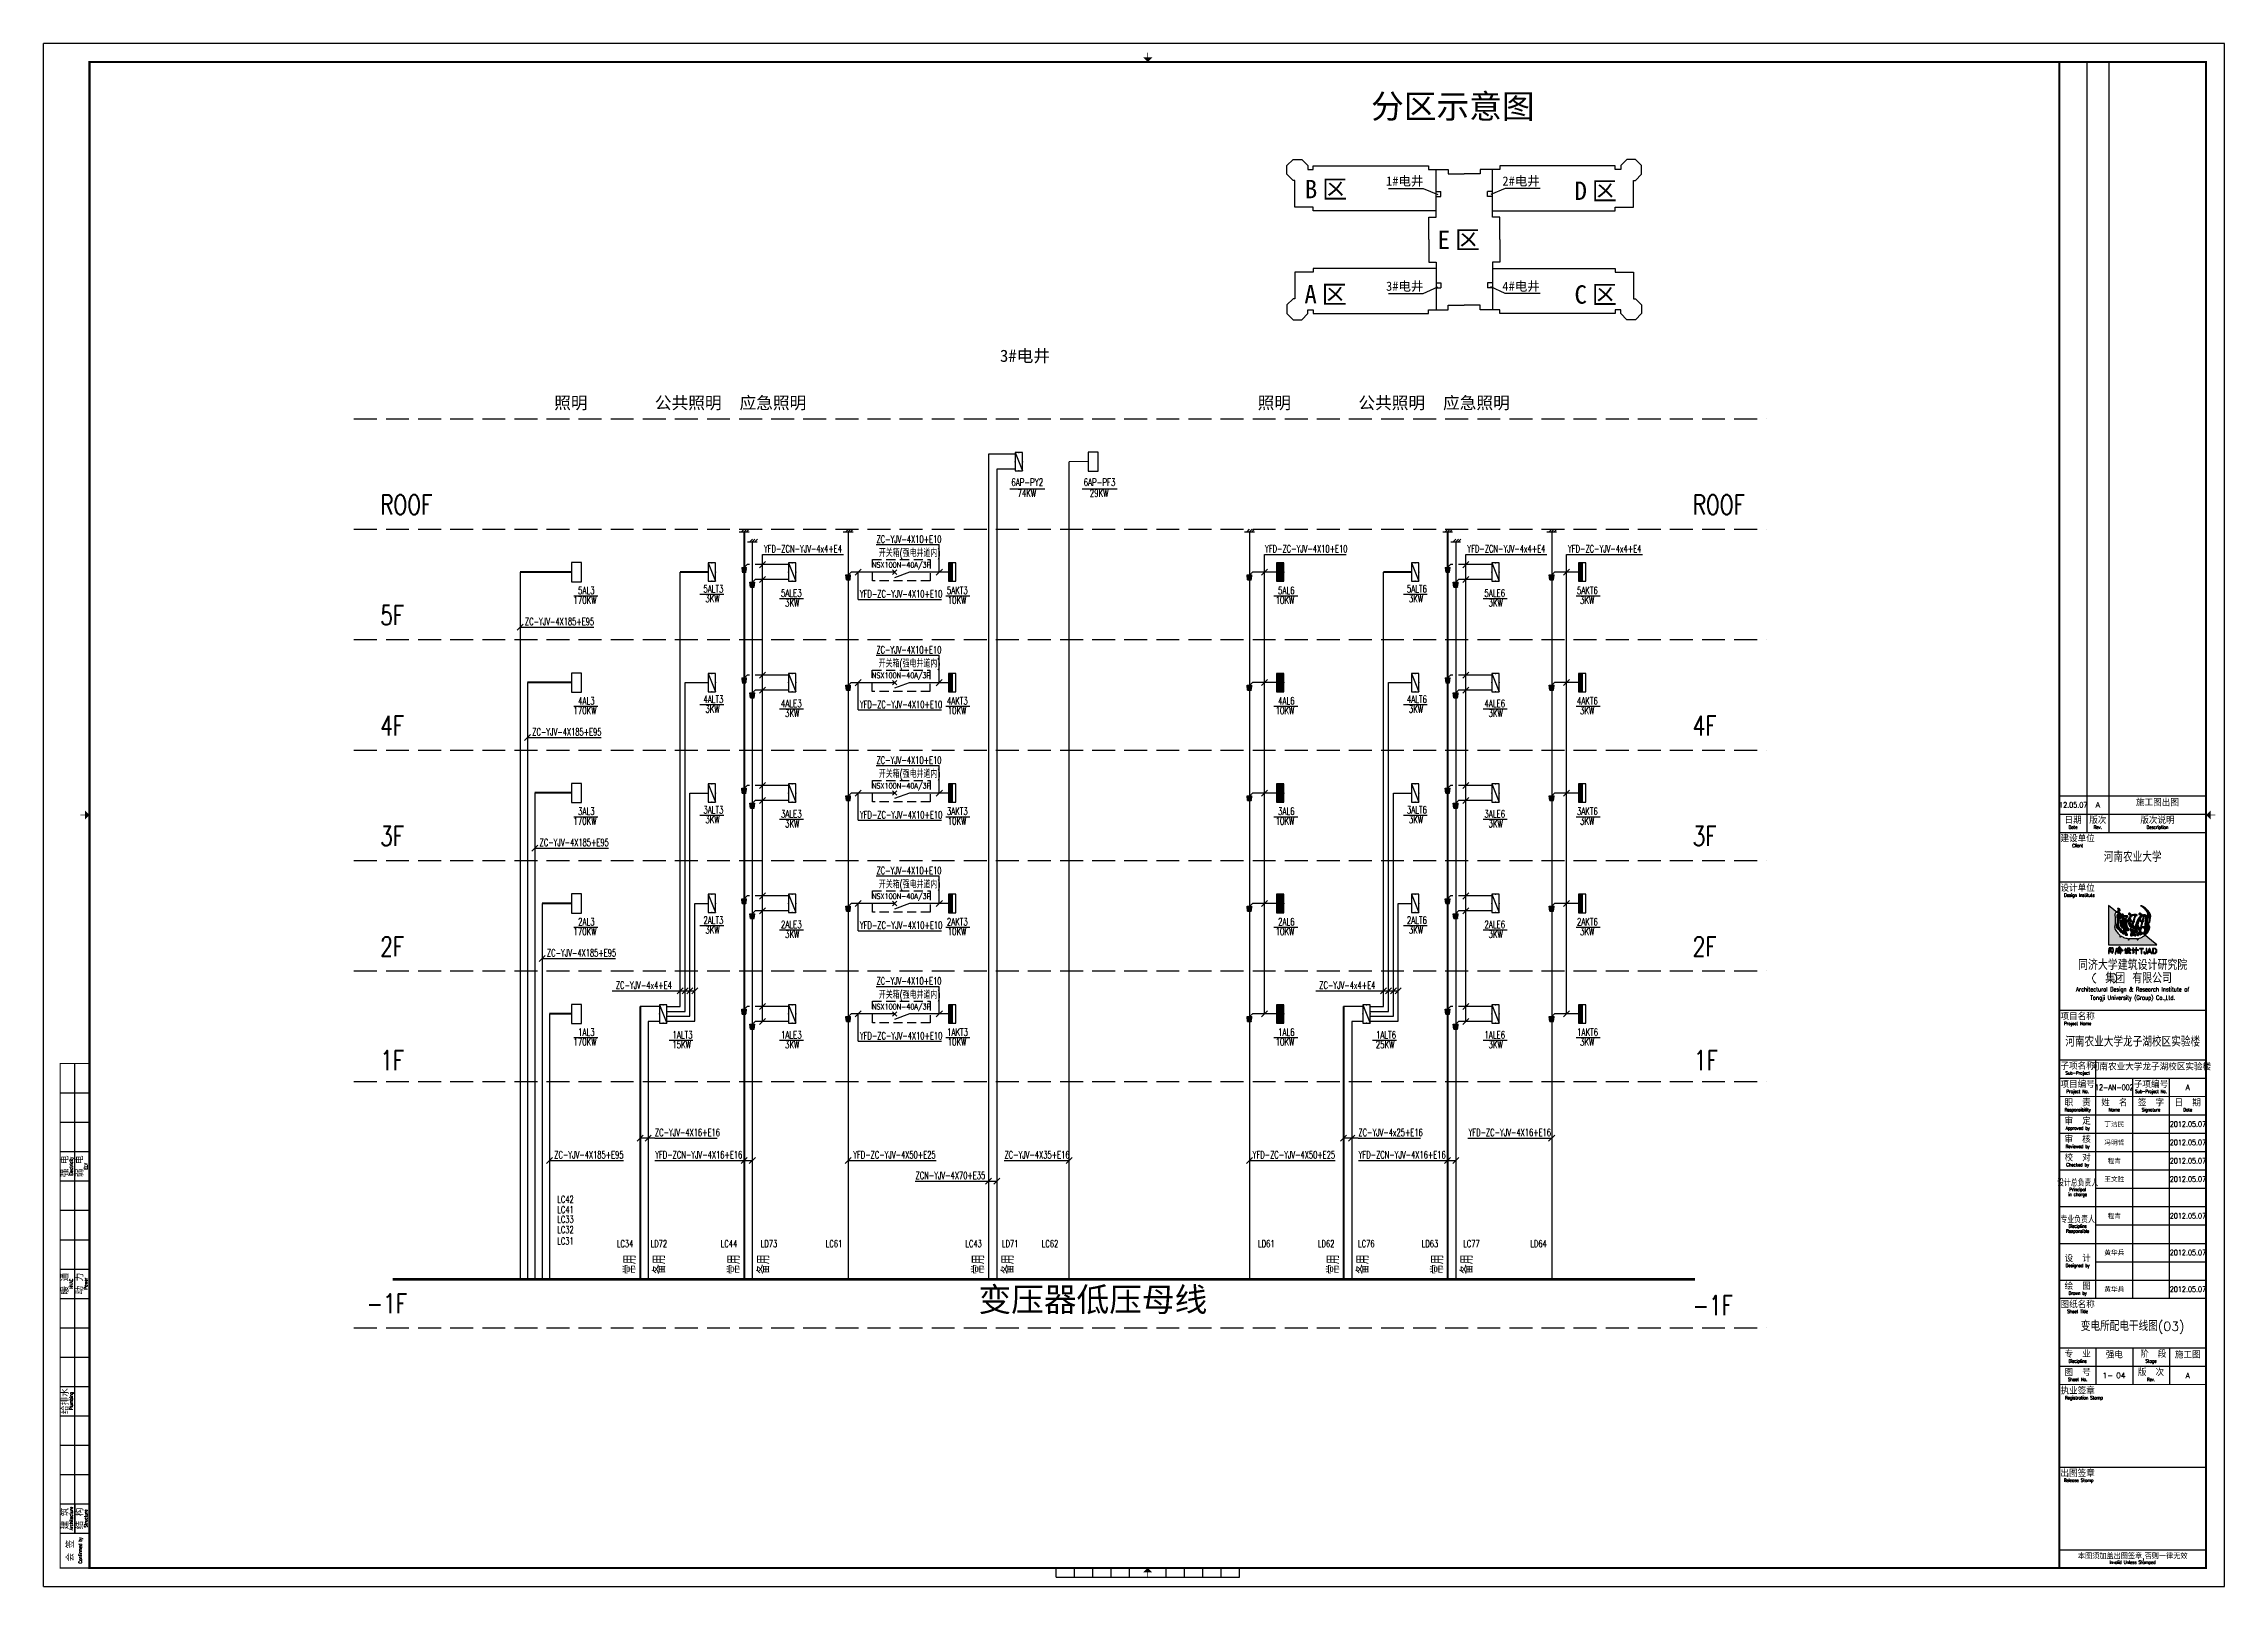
# Model space of a CAD drawing. Extents: x -336391 to 664021, y -458009 to -178412.
# Drawn here: x -78592 to 40308, y -458009 to -373909 of the extents above; entities that cross this region are included whole.
import ezdxf
from ezdxf.enums import TextEntityAlignment as Align

# ---------------------------------------------------------------- set-up
doc = ezdxf.new("R2010")
doc.units = 0
doc.header["$LTSCALE"] = 1000
doc.header["$MEASUREMENT"] = 0
doc.linetypes.add('DASH', pattern=[0.35, 0.25, -0.1])
doc.linetypes.add('DASHED2', pattern=[0.375, 0.25, -0.125])
doc.layers.get('0').update_dxf_attribs({"linetype": 'CONTINUOUS'})
for name, color, linetype in [('A-墙线', 7, 'CONTINUOUS'), ('AXIS', 3, 'CONTINUOUS'), ('EQUIP', 3, 'CONTINUOUS'), ('SIG_TEXT', 7, 'CONTINUOUS'), ('STAIR', 4, 'CONTINUOUS'), ('WALL', 7, 'CONTINUOUS'), ('WIRE-照明', 6, 'CONTINUOUS'), ('图框', 7, 'CONTINUOUS'), ('房间名称', 7, 'CONTINUOUS'), ('电气-文字', 4, 'CONTINUOUS')]:
    doc.layers.add(name, color=color, linetype=linetype)
doc.layers.add('WIRE', color=6, linetype='CONTINUOUS', lineweight=50)
doc.styles.add('_TCH_LABEL', font='COMPLEX', dxfattribs={"bigfont": 'GBCBIG'})
doc.styles.add('HT', font='simhei.ttf')
doc.styles.add('HZ', font='tjromans.shx', dxfattribs={"width": 0.75, "bigfont": 'tjhztxt.shx'})
doc.styles.add('HZTXT', font='tj-romans1.shx', dxfattribs={"width": 0.6, "bigfont": 'hztxt.shx'})
doc.styles.get("Standard").update_dxf_attribs({"font": 'simplex.shx', "bigfont": 'hztxt.shx'})
doc.styles.add('STYLE2', font='')
doc.styles.add('TKZ1_tjhts.shx', font='tjromant.shx', dxfattribs={"bigfont": 'tjhts.shx'})
doc.styles.add('TKZ2_tjkts.shx', font='tjromant.shx', dxfattribs={"bigfont": 'tjkts.shx'})
doc.styles.add('黑体', font='simhei.ttf')
doc.styles.get('STYLE2').set_extended_font_data('SimSun')

msp = doc.modelspace()

# ---------------------------------------------------------------- texts
at = {"layer": 'AXIS', "color": 7, "style": 'HZ', "width": 0.75}
for s, p in [('ROOF', (-60239.6, -399579.2)), ('ROOF', (11319.1, -399579.2)), ('5F', (-60239.6, -405600.2)), ('4F', (-60239.6, -411621.2)), ('4F', (11319.1, -411621.2)), ('3F', (-60239.6, -417642.2)), ('3F', (11319.1, -417642.2)), ('2F', (-60239.6, -423663.2)), ('2F', (11319.1, -423663.2)), ('1F', (-60239.6, -429867.1)), ('1F', (11385.7, -429863.6)), ('-1F', (-60972.5, -443121.1)), ('-1F', (11319.1, -443222.6))]:
    msp.add_text(s, height=1066.67, dxfattribs=at).set_placement(p)
at = {"layer": 'SIG_TEXT', "color": 7, "style": 'STYLE2'}
for s, p in [('3#电井', (-26447.4, -391258)), ('照明', (-50753.7, -393823.3)), ('公共照明 ', (-45263.7, -393823.3)), ('应急照明 ', (-40647.4, -393823.3)), ('照明', (-12399.6, -393823.3)), ('公共照明 ', (-6909.6, -393823.3)), ('应急照明 ', (-2293.3, -393823.3))]:
    msp.add_text(s, height=666.67, dxfattribs=at).set_placement(p)
at = {"layer": 'SIG_TEXT'}
for s, style, width, p in [('6AP-PY2', 'HZ', 0.7, (-25826.3, -398019.3)), ('6AP-PF3', 'HZ', 0.7, (-21885.3, -398018.2)), ('YFD-ZCN-YJV-4x4+E4', 'HZ', 0.6, (-39318.2, -401644.1)), ('ZC-YJV-4X10+E10', 'HZ', 0.6, (-33181.8, -401123.8)), ('开关箱(强电井道内)', 'HZTXT', 0.7, (-33055.7, -401885.1, -4074.5)), ('YFD-ZC-YJV-4X10+E10', 'HZ', 0.6, (-11996.5, -401644.1)), ('YFD-ZCN-YJV-4x4+E4', 'HZ', 0.6, (-964.1, -401644.1)), ('YFD-ZC-YJV-4x4+E4', 'HZ', 0.6, (4522.6, -401644.2)), ('5AL3', 'HZ', 0.7, (-49450.6, -403913.4)), ('5ALT3', 'HZ', 0.7, (-42619.8, -403829.8)), ('5ALE3', 'HZ', 0.7, (-38389.2, -404060.1)), ('YFD-ZC-YJV-4X10+E10', 'HZ', 0.6, (-34084.6, -404106.3)), ('5AKT3', 'HZ', 0.7, (-29345.5, -403913.4)), ('5AL6', 'HZ', 0.7, (-11286, -403913.4)), ('5ALT6', 'HZ', 0.7, (-4265.7, -403829.8)), ('5ALE6', 'HZ', 0.7, (-35.1, -404060.1)), ('5AKT6', 'HZ', 0.7, (5008.6, -403913.4)), ('ZC-YJV-4X185+E95', 'HZ', 0.6, (-52347, -405609.5)), ('ZC-YJV-4X10+E10', 'HZ', 0.6, (-33187.4, -407150.1)), ('开关箱(强电井道内)', 'HZTXT', 0.7, (-33061.3, -407911.4, -4074.5)), ('4AL3', 'HZ', 0.7, (-49450.6, -409934.3)), ('4ALT3', 'HZ', 0.7, (-42619.8, -409850.8)), ('4ALE3', 'HZ', 0.7, (-38389.2, -410081.1)), ('YFD-ZC-YJV-4X10+E10', 'HZ', 0.6, (-34090.2, -410132.5)), ('4AKT3', 'HZ', 0.7, (-29345.5, -409934.4)), ('4AL6', 'HZ', 0.7, (-11286, -409934.4)), ('4ALT6', 'HZ', 0.7, (-4265.7, -409850.8)), ('4ALE6', 'HZ', 0.7, (-35.1, -410081.1)), ('4AKT6', 'HZ', 0.7, (5008.6, -409934.4)), ('ZC-YJV-4X185+E95', 'HZ', 0.6, (-51947, -411630.5)), ('ZC-YJV-4X10+E10', 'HZ', 0.6, (-33181.8, -413165.8)), ('开关箱(强电井道内)', 'HZTXT', 0.7, (-33055.7, -413927.1, -4074.5)), ('3AL3', 'HZ', 0.7, (-49450.6, -415955.3)), ('3ALT3', 'HZ', 0.7, (-42619.8, -415871.8)), ('3ALE3', 'HZ', 0.7, (-38389.2, -416102.1)), ('YFD-ZC-YJV-4X10+E10', 'HZ', 0.6, (-34084.6, -416148.2)), ('3AKT3', 'HZ', 0.7, (-29345.5, -415955.4)), ('3AL6', 'HZ', 0.7, (-11286, -415955.3)), ('3ALT6', 'HZ', 0.7, (-4265.7, -415871.8)), ('3ALE6', 'HZ', 0.7, (-35.1, -416102.1)), ('3AKT6', 'HZ', 0.7, (5008.6, -415955.4)), ('ZC-YJV-4X185+E95', 'HZ', 0.6, (-51547, -417651.5)), ('ZC-YJV-4X10+E10', 'HZ', 0.6, (-33181.8, -419186.8)), ('开关箱(强电井道内)', 'HZTXT', 0.7, (-33055.7, -419948.1, -4074.5)), ('2AL3', 'HZ', 0.7, (-49450.6, -421976.3)), ('2ALT3', 'HZ', 0.7, (-42619.8, -421892.8)), ('2ALE3', 'HZ', 0.7, (-38389.2, -422123.1)), ('YFD-ZC-YJV-4X10+E10', 'HZ', 0.6, (-34084.6, -422169.2)), ('2AKT3', 'HZ', 0.7, (-29345.5, -421976.3)), ('2AL6', 'HZ', 0.7, (-11286, -421976.3)), ('2ALT6', 'HZ', 0.7, (-4265.7, -421892.8)), ('2ALE6', 'HZ', 0.7, (-35.1, -422123.1)), ('2AKT6', 'HZ', 0.7, (5008.6, -421976.4)), ('ZC-YJV-4X185+E95', 'HZ', 0.6, (-51147, -423672.5)), ('ZC-YJV-4x4+E4', 'HZ', 0.6, (-47389.8, -425438.7)), ('ZC-YJV-4X10+E10', 'HZ', 0.6, (-33181.8, -425207.8)), ('开关箱(强电井道内)', 'HZTXT', 0.7, (-33055.7, -425969.1, -4074.5)), ('ZC-YJV-4x4+E4', 'HZ', 0.6, (-9035.7, -425438.8)), ('1AL3', 'HZ', 0.7, (-49450.6, -427997.3)), ('1ALT3', 'HZ', 0.7, (-44302.2, -428144.1)), ('1ALE3', 'HZ', 0.7, (-38389.2, -428144.1)), ('YFD-ZC-YJV-4X10+E10', 'HZ', 0.6, (-34084.6, -428190.2)), ('1AKT3', 'HZ', 0.7, (-29335.4, -427997.3)), ('1AL6', 'HZ', 0.7, (-11286, -427997.3)), ('1ALT6', 'HZ', 0.7, (-5948.1, -428144.1)), ('1ALE6', 'HZ', 0.7, (-35.1, -428144.1)), ('1AKT6', 'HZ', 0.7, (5018.7, -427997.4)), ('ZC-YJV-4X16+E16', 'HZ', 0.6, (-45260.3, -433463.5)), ('ZC-YJV-4x25+E16', 'HZ', 0.6, (-6906.2, -433463.5)), ('YFD-ZC-YJV-4X16+E16', 'HZ', 0.6, (-898.1, -433463.5)), ('ZC-YJV-4X185+E95', 'HZ', 0.6, (-50747, -434680.7)), ('YFD-ZCN-YJV-4X16+E16', 'HZ', 0.6, (-45244.8, -434680.7)), ('YFD-ZC-YJV-4X50+E25', 'HZ', 0.6, (-34449.6, -434680.6)), ('ZC-YJV-4X35+E16', 'HZ', 0.6, (-26202.6, -434679.6)), ('YFD-ZC-YJV-4X50+E25', 'HZ', 0.6, (-12667.9, -434680.7)), ('YFD-ZCN-YJV-4X16+E16', 'HZ', 0.6, (-6890.7, -434680.7)), ('ZCN-YJV-4X70+E35', 'HZ', 0.6, (-31050.4, -435803))]:
    msp.add_text(s, height=400, dxfattribs=dict(at, style=style, width=width)).set_placement(p)
at = {"layer": 'SIG_TEXT', "style": 'HZ', "width": 0.7}
for s, p in [('74KW', (-24986.4, -398411.2)), ('29KW', (-21045.5, -398410.1)), ('170KW', (-49076.9, -404244)), ('3KW', (-42122.5, -404159.7)), ('3KW', (-37776.7, -404390)), ('10KW', (-28789.4, -404244)), ('10KW', (-10912.3, -404244)), ('3KW', (-3768.4, -404159.7)), ('3KW', (577.4, -404390)), ('3KW', (5564.7, -404244.1)), ('170KW', (-49076.9, -410265)), ('3KW', (-42122.5, -410180.7)), ('10KW', (-28789.4, -410265)), ('10KW', (-10912.3, -410265)), ('3KW', (-3768.4, -410180.7)), ('3KW', (5564.7, -410265.1)), ('3KW', (-37776.7, -410411)), ('3KW', (577.4, -410411)), ('170KW', (-49076.9, -416286)), ('3KW', (-42122.5, -416201.7)), ('10KW', (-28789.4, -416286)), ('10KW', (-10912.3, -416286)), ('3KW', (-3768.4, -416201.7)), ('3KW', (5564.7, -416286)), ('3KW', (-37776.7, -416432)), ('3KW', (577.4, -416432)), ('3KW', (-42122.5, -422222.7)), ('3KW', (-3768.4, -422222.7)), ('170KW', (-49076.9, -422307)), ('3KW', (-37776.7, -422453)), ('10KW', (-28789.4, -422307)), ('10KW', (-10912.3, -422307)), ('3KW', (577.4, -422453)), ('3KW', (5564.7, -422307)), ('170KW', (-49076.9, -428328)), ('15KW', (-43804.9, -428474)), ('3KW', (-37776.7, -428474)), ('10KW', (-28789.4, -428328)), ('10KW', (-10912.3, -428328)), ('25KW', (-5450.8, -428474)), ('3KW', (577.4, -428474)), ('3KW', (5564.7, -428328))]:
    msp.add_text(s, height=400, dxfattribs=at).set_placement(p, align=Align.MIDDLE)
for p in [(-31821.6, -402472.5), (-31827.1, -408498.8), (-31821.6, -414514.5), (-31821.6, -420535.5), (-31821.6, -426556.5)]:
    msp.add_text('NSX100N-40A/3P', height=300, dxfattribs=at).set_placement(p, align=Align.CENTER)
for s, p in [('常用', (-46306.9, -440984.9)), ('备用', (-44700, -440984.9)), ('常用', (-40631.8, -440984.9)), ('备用', (-39024.9, -440984.9)), ('常用', (-27304.7, -440984.9)), ('备用', (-25697.8, -440984.9)), ('常用', (-7952.8, -440985)), ('备用', (-6345.9, -440985)), ('常用', (-2277.7, -440984.9)), ('备用', (-670.8, -440984.9))]:
    msp.add_text(s, height=666.67, rotation=90, dxfattribs=at).set_placement(p)
at = {"layer": 'STAIR', "linetype": 'DASH', "ltscale": 5, "style": 'HT'}
msp.add_text('变压器低压母线', height=1306.96, dxfattribs=at).set_placement((-27623.5, -443023.4))
at = {"layer": '图框', "style": 'TKZ1_tjhts.shx'}
for s, height, p in [('变电所配电干线图(03)', 500, (35307.5, -443830.5)), ('1-', 300, (33953.8, -446508.9)), ('04', 300, (34662.8, -446508.9))]:
    msp.add_text(s, height=height, dxfattribs=at).set_placement(p, align=Align.MIDDLE_CENTER)
at = {"layer": '房间名称', "style": 'HT'}
for s, height, p in [('分区示意图', 1306.96, (-6215.4, -377976.6)), ('B', 1000, (-9829.2, -382339.3)), ('区', 1000, (-8884.1, -382339.3)), ('1#电井', 500, (-5401.9, -381649)), ('2#电井', 500, (940.5, -381649)), ('D', 1000, (4873.6, -382429.6)), ('区', 1000, (5818.7, -382429.6)), ('区', 1000, (-1644.5, -385097.3)), ('E', 1000, (-2589.6, -385097.3)), ('A', 1000, (-9852.8, -388071)), ('区', 1000, (-8907.7, -388071)), ('3#电井', 500, (-5401.9, -387381.6)), ('4#电井', 500, (940.5, -387381.6)), ('C', 1000, (4873.6, -388084.5)), ('区', 1000, (5818.7, -388084.5))]:
    msp.add_text(s, height=height, dxfattribs=at).set_placement(p)
at = {"layer": '电气-文字', "style": 'HZ', "width": 0.7}
for s, p in [('LC42', (-50588.7, -437099.6)), ('LC41', (-50588.7, -437659.4)), ('LC33', (-50588.7, -438188.3)), ('LC32', (-50588.7, -438752.6)), ('LC31', (-50588.7, -439376.7)), ('LC34', (-47339.9, -439524.7)), ('LD72', (-45495.5, -439524.7)), ('LC44', (-41672.1, -439524.7)), ('LD73', (-39491.5, -439524.7)), ('LC61', (-35945.8, -439524.7)), ('LC43', (-28336.9, -439524.7)), ('LD71', (-26342.5, -439524.7)), ('LC62', (-24168.6, -439524.7)), ('LD61', (-12375.8, -439524.7)), ('LD62', (-9114.7, -439524.7)), ('LC76', (-6922.9, -439524.7)), ('LD63', (-3453.6, -439524.7)), ('LC77', (-1195.2, -439524.7)), ('LD64', (2465.6, -439524.7))]:
    msp.add_text(s, height=384, dxfattribs=at).set_placement(p)

# ---------------------------------------------------------------- blocks, each defined once
blk = doc.blocks.new('$equip$00001416')
for p, q in [((0.75, 0.6), (-0.75, 0.6)), ((-0.75, 0), (0.75, 0.6)), ((-0.75, 0.6), (-0.75, 0)), ((-0.75, 0), (0.75, 0)), ((0.75, 0), (0.75, 0.6))]:
    blk.add_line(p, q)
for p in [(-0.75, 0.3), (0, 0.6), (0, 0), (0.75, 0.3)]:
    blk.add_point(p)
at = {"style": '_TCH_LABEL', "flags": 9}
blk.add_attdef('A', (0, 0), '', height=0.00002, dxfattribs=at)
blk = doc.blocks.new('*X4')
at = {"color": 0}
for p, q in [((-250, 33), (-83, 200)), ((-250, 68), (-118, 200)), ((-250, 104), (-154, 200)), ((-250, 139), (-189, 200)), ((-250, 174), (-224, 200)), ((-247, 0), (-47, 200)), ((-212, 0), (-12, 200)), ((-177, 0), (23, 200)), ((-141, 0), (59, 200)), ((-106, 0), (94, 200)), ((-71, 0), (129, 200)), ((-35, 0), (165, 200)), ((0, 0), (200, 200)), ((35, 0), (235, 200)), ((71, 0), (250, 179)), ((106, 0), (250, 144)), ((141, 0), (250, 109)), ((177, 0), (250, 73)), ((212, 0), (250, 38)), ((247, 0), (250, 3))]:
    blk.add_line(p, q, dxfattribs=at)
blk = doc.blocks.new('$equip$00001421')
for p, q in [((0.75, 0.6), (-0.75, 0.6)), ((-0.75, 0.6), (-0.75, 0)), ((-0.75, 0), (0.75, 0)), ((0.75, 0), (0.75, 0.6))]:
    blk.add_line(p, q)
at = {"const_width": 0.6}
blk.add_lwpolyline([(-0.75, 0.3), (0.75, 0.3)], dxfattribs=at)
for p in [(-0.75, 0.3), (0, 0.6), (0, 0), (0.75, 0.3)]:
    blk.add_point(p)
at = {"xscale": 0.00300000000061118, "yscale": 0.00300000000061118, "zscale": 0.003}
blk.add_blockref('*X4', (0, 0), dxfattribs=at)
at = {"style": '_TCH_LABEL', "flags": 9}
blk.add_attdef('A', (0, 0), '', height=0.00002, dxfattribs=at)
blk = doc.blocks.new('_LINKPT1')
at = {"color": 0}
blk.add_line((0, 0), (0, 0), dxfattribs=at)
blk = doc.blocks.new('1J1E78OP')
for p, q in [((0.78, 0.4), (-0.78, 0.4)), ((-0.78, 0.4), (-0.78, -0.4)), ((0.78, -0.4), (0.78, 0.4)), ((-0.78, -0.4), (0.78, -0.4))]:
    blk.add_line(p, q)
at = {"const_width": 0.04}
blk.add_lwpolyline([(-0.78, 0.4), (-0.78, -0.4), (0.78, -0.4), (0.78, 0.4)], close=True, dxfattribs=at)
at = {"xscale": 0.002, "yscale": 0.002, "zscale": 0.002}
for p in [(-0.78, 0), (0, 0.4), (0.78, 0), (0, -0.4)]:
    blk.add_blockref('_LINKPT1', p, dxfattribs=at)
at = {"flags": 9}
blk.add_attdef('A', (0, 0), '', height=0.00002, dxfattribs=at)
blk = doc.blocks.new('*X87')
at = {"color": 0}
for p, q in [((-250, 33), (-183, 100)), ((-250, 68), (-218, 100)), ((-247, 0), (-147, 100)), ((-212, 0), (-112, 100)), ((-177, 0), (-77, 100)), ((-141, 0), (-41, 100)), ((-106, 0), (-6, 100)), ((-71, 0), (29, 100)), ((-35, 0), (65, 100)), ((0, 0), (100, 100)), ((35, 0), (135, 100)), ((71, 0), (171, 100)), ((106, 0), (206, 100)), ((141, 0), (241, 100)), ((177, 0), (250, 73)), ((212, 0), (250, 38)), ((247, 0), (250, 3))]:
    blk.add_line(p, q, dxfattribs=at)
blk = doc.blocks.new('_Z1')
at = {"color": 0}
for p, q in [((-0.75, 0.6), (-0.75, 0)), ((0.75, 0.6), (-0.75, 0.6)), ((-0.75, 0.3), (0.75, 0.3)), ((-0.75, 0), (0.75, 0)), ((0.75, 0), (0.75, 0.6))]:
    blk.add_line(p, q, dxfattribs=at)
at = {"color": 0, "const_width": 0.3}
blk.add_lwpolyline([(-0.75, 0.15), (0.75, 0.15)], dxfattribs=at)
at = {"color": 0, "xscale": 0.003, "yscale": 0.003, "zscale": 0.003}
blk.add_blockref('*X87', (0, 0), dxfattribs=at)
at = {"color": 0}
for p in [(-0.75, 0.3), (0, 0.6), (0, 0), (0.75, 0.3)]:
    blk.add_blockref('_LINKPT1', p, dxfattribs=at)
at = {"color": 0, "width": 0.8, "flags": 9}
blk.add_attdef('A', (0, 0), '', height=0.00003, dxfattribs=at)
blk.add_attdef('A', (0, 0), '', height=0.00003, dxfattribs=at)
blk = doc.blocks.new('TJAD_TK_LOGO')
for points in [[(0.309, 0.239, -0.055111), (0.298, 0.218, -0.399817), (0.289, 0.213, -0.15154), (0.281, 0.216, -0.301448), (0.281, 0.226, 0.010306), (0.289, 0.248, -0.01851), (0.216, 0.33, -0.103184), (0.157, 0.423, -0.120959), (0.156, 0.5, 0.063512), (0.168, 0.638, 0.024265), (0.163, 0.716, -0.039016), (0.159, 0.759, -0.148803), (0.167, 0.795, -0.063522), (0.19, 0.819, -0.021561), (0.199, 0.827), (0, 0.989), (0, 0.014), (1.2, 0.014), (0.901, 0.256, -0.02734), (0.87, 0.232, -0.056811), (0.802, 0.195, -0.043653), (0.743, 0.178, 0.070224), (0.74, 0.168, -0.155586), (0.734, 0.146, -0.268078), (0.715, 0.144, 0.046034), (0.714, 0.151, -0.10837), (0.716, 0.158, 0.067272), (0.719, 0.172, 0.007869), (0.606, 0.171, -0.018474), (0.519, 0.174, 0.089356), (0.513, 0.16, -0.084297), (0.509, 0.144, -0.378712), (0.498, 0.137, -0.129516), (0.487, 0.142, 0.010082), (0.489, 0.148, -0.06366), (0.493, 0.159, -0.047427), (0.496, 0.17, 0.412458), (0.493, 0.175, 0.04646), (0.459, 0.179, -0.083304), (0.398, 0.192, -0.056916)], [(0.278, 0.851, 0.150805), (0.286, 0.87, 0.118181), (0.284, 0.888, 0.061251), (0.278, 0.901, 0.110829), (0.266, 0.912, 0.065976), (0.248, 0.919, 0.129921), (0.229, 0.92, 0.40681), (0.226, 0.916, 0.07663), (0.23, 0.907, -0.019502), (0.237, 0.896, -0.085799), (0.241, 0.884, -0.150999), (0.235, 0.858, -0.086307), (0.225, 0.846, -0.019332), (0.206, 0.833, 0.015742), (0.199, 0.827), (0.264, 0.775, -0.014783), (0.267, 0.774, -0.092021), (0.285, 0.767, -0.021612), (0.299, 0.758, 0.020501), (0.302, 0.757, -0.138406), (0.302, 0.756, -0.004327), (0.304, 0.756, 0.041521), (0.307, 0.755, 0.017006), (0.309, 0.756, 0.175362), (0.313, 0.76, 0.115175), (0.313, 0.77, 0.133458), (0.302, 0.795, 0.090138), (0.282, 0.811, 0.068529), (0.267, 0.817, -0.013934), (0.257, 0.819, -0.201719), (0.25, 0.824, -0.378426), (0.25, 0.831, -0.084166), (0.26, 0.837, 0.070184)], [(0.264, 0.775, 0.064867), (0.248, 0.774, 0.116531), (0.226, 0.765, 0.208218), (0.216, 0.75, 0.02194), (0.216, 0.741, -0.003556), (0.223, 0.64, -0.008585), (0.225, 0.606, -0.036626), (0.224, 0.587, -0.030322), (0.219, 0.565, 0.008639), (0.208, 0.528, 0.029199), (0.201, 0.493, 0.047639), (0.199, 0.469, 0.083135), (0.203, 0.45, 0.077424), (0.222, 0.419, 0.095524), (0.251, 0.392, 0.133345), (0.255, 0.391, 0.037671), (0.266, 0.395, -0.074764), (0.289, 0.401, -0.017227), (0.311, 0.402, 0.103318), (0.324, 0.403, 0.529251), (0.324, 0.406, 0.058891), (0.31, 0.414, -0.106556), (0.272, 0.441, -0.157893), (0.244, 0.5, -0.090292), (0.241, 0.541, -0.061166), (0.257, 0.612, -0.11155), (0.27, 0.637, -0.016825), (0.293, 0.661, -0.002917), (0.333, 0.697, 0.013927), (0.345, 0.708)], [(0.474, 0.731, 0.018572), (0.473, 0.731), (0.473, 0.732, 0.06936), (0.47, 0.733, 0.047212), (0.46, 0.735, 0.024282), (0.443, 0.735, -0.000753), (0.412, 0.735, -0.013374), (0.392, 0.736, -0.164458), (0.382, 0.74, -0.15617), (0.376, 0.751, 0.064833), (0.371, 0.765, 0.17195), (0.36, 0.774, 0.077232), (0.348, 0.779, 0.099365), (0.341, 0.778, 0.128164), (0.335, 0.776, 0.199677), (0.331, 0.766, 0.156287), (0.335, 0.754, 0.086381), (0.343, 0.746, 0.029794), (0.351, 0.742, -0.218512), (0.359, 0.734, -0.050196), (0.36, 0.726, -0.223734), (0.356, 0.72, -0.013892), (0.345, 0.708), (0.359, 0.697, -0.00619), (0.387, 0.712, -0.093205), (0.434, 0.721, -0.103421), (0.439, 0.72, -0.384925), (0.441, 0.717, -0.045853), (0.438, 0.703, -0.014561), (0.423, 0.658, 0.006316), (0.419, 0.648), (0.432, 0.637, -0.003465), (0.435, 0.644, -0.002724), (0.456, 0.704, -0.338072), (0.461, 0.707, 0.005218), (0.473, 0.707, 0.309415), (0.476, 0.708, 0.132077), (0.479, 0.71, 0.147744), (0.481, 0.715, 0.135646), (0.481, 0.723, 0.18433)], [(0.756, 0.375, 0.010654), (0.758, 0.371, 0.091005), (0.765, 0.363, 0.311976), (0.77, 0.363)]]:
    blk.add_hatch(color=256).paths.add_polyline_path(points)
h = blk.add_hatch(color=256)
h.paths.add_polyline_path([(0.393, 0.563, -0.011586), (0.397, 0.579, 0.253288), (0.396, 0.579, 0.095247), (0.388, 0.58, -0.0106), (0.376, 0.58, -0.133876), (0.361, 0.583, -0.082431), (0.345, 0.596, -0.01622), (0.332, 0.612, 0.042319), (0.324, 0.621, 0.140851), (0.317, 0.624, 0.145933), (0.308, 0.622, 0.038492), (0.302, 0.618), (0.302, 0.618, 0.000616), (0.3, 0.616, 0.032553), (0.298, 0.615, 0.095329), (0.294, 0.61, 0.096767), (0.291, 0.597, -0.001525), (0.288, 0.574, 0.034244), (0.285, 0.552, 0.085899), (0.292, 0.504, 0.097395), (0.314, 0.467, 0.083463), (0.339, 0.445, 0.098864), (0.352, 0.441, 0.30663), (0.356, 0.443, 0.075685), (0.361, 0.453, 0.009946), (0.371, 0.491, -0.023424), (0.378, 0.51, 0.034776)])
h.paths.add_polyline_path([(0.333, 0.372, 0.321528), (0.33, 0.377, 0.021484), (0.291, 0.382, 0.022843), (0.282, 0.382, 0.102534), (0.276, 0.381, 0.130045), (0.272, 0.378, 0.267367), (0.271, 0.374, -0.005872), (0.276, 0.364, 0.058515), (0.28, 0.355, 0.081344), (0.295, 0.338, 0.099387), (0.309, 0.33, 0.035917), (0.315, 0.328, 0.245908), (0.318, 0.33, 0.105203), (0.327, 0.349, -0.034055), (0.332, 0.365, 0.056891)])
h.paths.add_polyline_path([(0.431, 0.34, 0.245812), (0.436, 0.359, 0.065072), (0.425, 0.393, 0.134826), (0.425, 0.393, -0.114996), (0.425, 0.394, 0.061748), (0.418, 0.405, 0.16919), (0.41, 0.409, 0.009694), (0.393, 0.411, 0.017654), (0.382, 0.412, 0.044621), (0.374, 0.411, 0.15913), (0.368, 0.408, 0.263058), (0.367, 0.404, 0.037983), (0.375, 0.384, -0.091013), (0.378, 0.375, -0.183458), (0.376, 0.37, -0.186991), (0.37, 0.367, -0.076588), (0.364, 0.367, 0.012233), (0.357, 0.368, 0.175338), (0.353, 0.367, 0.023216), (0.34, 0.33, 0.04069), (0.336, 0.312, 0.28537), (0.339, 0.306, 0.048651), (0.347, 0.302, -0.083296), (0.359, 0.295, 0.044689), (0.367, 0.289, 0.196761), (0.378, 0.288, 0.127879), (0.395, 0.298, 0.050671)])
h.paths.add_polyline_path([(0.463, 0.285, 0.013244), (0.461, 0.293, 0.042352), (0.454, 0.311, 0.086452), (0.451, 0.314, 0.181931), (0.447, 0.314, 0.105167), (0.437, 0.307, 0.063777), (0.422, 0.289, 0.079039), (0.415, 0.273, 0.295118), (0.417, 0.263, 0.12746), (0.426, 0.259, 0.051219), (0.438, 0.258, -0.006938), (0.459, 0.255, 0.101871), (0.472, 0.256, 0.282022), (0.475, 0.26, 0.127329), (0.473, 0.266), (0.473, 0.266, -0.004335)])
h.paths.add_polyline_path([(0.658, 0.308, -0.058552), (0.645, 0.335, -0.043685), (0.641, 0.359, 0.088622), (0.637, 0.372, 0.151789), (0.622, 0.385, -0.046532), (0.606, 0.394, 0.04555), (0.599, 0.398, 0.043142), (0.597, 0.399), (0.597, 0.399, 0.251715), (0.586, 0.396, 0.137334), (0.576, 0.371, -0.022108), (0.571, 0.349, 0.025269), (0.557, 0.305, -0.028381), (0.55, 0.284, 0.095667), (0.544, 0.258, 0.266705), (0.554, 0.241, 0.133638), (0.581, 0.24, 0.117773), (0.634, 0.259, 0.081266), (0.66, 0.285, 0.080524), (0.663, 0.292), (0.663, 0.292), (0.664, 0.292), (0.664, 0.295), (0.663, 0.295, 0.059624)])
h.paths.add_polyline_path([(0.568, 0.406, 0.121011), (0.564, 0.41, 0.051248), (0.55, 0.42, 0.077555), (0.545, 0.422, 0.238499), (0.542, 0.421, 0.167798), (0.541, 0.418, 0.09655), (0.541, 0.4, -0.014406), (0.543, 0.392, -0.00033), (0.545, 0.375, 0.1059), (0.551, 0.357, 0.313865), (0.556, 0.357, 0.231713), (0.56, 0.364, 0.026659), (0.564, 0.385, -0.007425), (0.568, 0.4, 0.16995)])
h.paths.add_polyline_path([(0.679, 0.25, 0.082015), (0.68, 0.258, 0.360369), (0.675, 0.264, 0.094324), (0.668, 0.263, 0.109868), (0.666, 0.263, -0.017853), (0.664, 0.262), (0.663, 0.262, 0.095638), (0.652, 0.251, 0.069381), (0.647, 0.242, 0.391778), (0.649, 0.238, 0.16265), (0.658, 0.237, 0.029698), (0.663, 0.239), (0.664, 0.239, 0.027865), (0.674, 0.243, 0.232972)])
h.paths.add_polyline_path([(0.765, 0.309, -0.00792), (0.766, 0.312, -0.04061), (0.767, 0.316, 0.057732), (0.769, 0.323, 0.231089), (0.766, 0.331, 0.223752), (0.755, 0.33, 0.032861), (0.734, 0.315, -0.012035), (0.716, 0.303, 0.160241), (0.7, 0.287, 0.160304), (0.7, 0.267, 0.221951), (0.709, 0.256, 0.080228), (0.726, 0.248, 0.124433), (0.741, 0.247, 0.177577), (0.748, 0.255, 0.06059), (0.758, 0.283, -0.013372)])
h = blk.add_hatch(color=256)
h.paths.add_polyline_path([(0.419, 0.648), (0.359, 0.697, 0.122439), (0.344, 0.679, 0.077208), (0.338, 0.662, 0.221374), (0.343, 0.64, -0.044103), (0.353, 0.625, 0.092474), (0.367, 0.606, 0.149827), (0.383, 0.599, 0.078107), (0.401, 0.6, 0.300992), (0.408, 0.607, 0.003448), (0.412, 0.624, -0.014936)])
h.paths.add_polyline_path([(0.448, 0.531, -0.118411), (0.466, 0.61), (0.432, 0.637, 0.013731), (0.424, 0.609, 0.354128), (0.426, 0.607, 0.149403), (0.425, 0.606, -0.033756), (0.429, 0.605, -0.301225), (0.432, 0.602, -0.067966), (0.431, 0.585, -0.155357), (0.425, 0.583, -0.0383), (0.418, 0.581, 0.394404), (0.414, 0.577, -0.002997), (0.393, 0.506, 0.027314), (0.376, 0.437, 0.262389), (0.377, 0.431, 0.054171), (0.409, 0.43, -0.120269), (0.432, 0.428, -0.238212), (0.445, 0.415, -0.030328), (0.452, 0.384, 0.177342), (0.459, 0.369, 0.189169), (0.473, 0.367, 0.024901), (0.494, 0.37, 0.43233), (0.503, 0.381, 0.054023), (0.499, 0.406, 0.072563), (0.493, 0.423, -0.024272), (0.473, 0.455, -0.09052)])
h.paths.add_polyline_path([(0.591, 0.509), (0.494, 0.587, 0.02545), (0.492, 0.572, 0.128799), (0.501, 0.52, 0.044216), (0.522, 0.484, 0.076323), (0.548, 0.46, 0.034366), (0.562, 0.452, 0.076032), (0.572, 0.449, 0.341488), (0.575, 0.451, 0.069217), (0.584, 0.479, 0.009229)])
h.paths.add_polyline_path([(0.606, 0.496, 0.003269), (0.602, 0.481, 0.051211), (0.597, 0.445, 0.204101), (0.599, 0.435, -0.011598), (0.623, 0.42, -0.044991), (0.66, 0.394, -0.200983), (0.669, 0.38, -0.006426), (0.679, 0.338, 0.079721), (0.687, 0.311, 0.326464), (0.691, 0.309, 0.087838), (0.695, 0.311, 0.087656), (0.715, 0.332, 0.286319), (0.72, 0.36, 0.076349), (0.701, 0.389, -0.160397), (0.676, 0.44), (0.676, 0.44)])
h.paths.add_polyline_path([(0.852, 0.297), (0.79, 0.347, 0.007087), (0.777, 0.301, 0.070922), (0.774, 0.275, 0.248353), (0.779, 0.265, 0.199635), (0.795, 0.268, -0.006886), (0.813, 0.275, 0.05678), (0.847, 0.293, 0.006803)])
h = blk.add_hatch(color=256)
h.paths.add_polyline_path([(0.712, 0.755, 0.083086), (0.708, 0.761, 0.127732), (0.701, 0.764, 0.060999), (0.673, 0.768, 0.050289), (0.649, 0.769, 0.061315), (0.626, 0.765, -0.058239), (0.605, 0.759, -0.023274), (0.577, 0.756, -0.318074), (0.565, 0.762, -0.012807), (0.546, 0.787, 0.176594), (0.527, 0.801, 0.141446), (0.512, 0.802, 0.254042), (0.501, 0.793, 0.094349), (0.5, 0.777, 0.272202), (0.507, 0.767, 0.06938), (0.523, 0.763, -0.099001), (0.54, 0.758, -0.173209), (0.549, 0.747, -0.244282), (0.547, 0.738, -0.042049), (0.531, 0.716, 0.019533), (0.504, 0.683, 0.074328), (0.489, 0.659, -0.003717), (0.466, 0.61), (0.494, 0.587, -0.03259), (0.498, 0.607, -0.114709), (0.504, 0.617), (0.507, 0.619), (0.509, 0.62), (0.512, 0.62), (0.514, 0.619), (0.523, 0.614), (0.529, 0.609), (0.548, 0.592), (0.554, 0.586), (0.555, 0.586, 0.137325), (0.563, 0.582, 0.052206), (0.581, 0.58, -0.039081), (0.596, 0.578, -0.061234), (0.6, 0.577, -0.389955), (0.602, 0.574, -0.015439), (0.601, 0.566, -0.009793), (0.592, 0.514, -0.001555), (0.591, 0.509), (0.606, 0.496, -0.005675), (0.613, 0.522, 0.021764), (0.624, 0.57, -0.037231), (0.627, 0.579, -0.166808), (0.63, 0.581, 0.014415), (0.637, 0.584, 0.232872), (0.642, 0.591, 0.087887), (0.641, 0.601, 0.002273), (0.638, 0.615, -0.178357), (0.638, 0.619, -0.001216), (0.651, 0.66, -0.011476), (0.664, 0.699, -0.017032), (0.676, 0.729, -0.192629), (0.689, 0.74, -0.05264), (0.702, 0.745, 0.121865), (0.712, 0.748, 0.384919)])
h.paths.add_polyline_path([(0.597, 0.737, -0.021509), (0.628, 0.747, -0.053885), (0.638, 0.749, -0.363115), (0.652, 0.741, -0.093078), (0.646, 0.705, 0.023125), (0.622, 0.626, -0.067346), (0.613, 0.603, -0.278742), (0.606, 0.6, -0.067064), (0.586, 0.602, -0.223721), (0.563, 0.619, -0.070697), (0.543, 0.661, -0.171192), (0.544, 0.69, -0.090372), (0.564, 0.717, -0.097027)], flags=16)
h = blk.add_hatch(color=256)
h.paths.add_polyline_path([(0.982, 0.688, -0.266995), (0.988, 0.691, -0.078548), (0.994, 0.689, -0.061401), (1.001, 0.685, -0.140506), (1.007, 0.676, -0.075077), (1.01, 0.653, -0.023792), (1.008, 0.62, 0.028581), (1.007, 0.585, 0.083513), (1.009, 0.572, 0.556873), (1.014, 0.571, 0.099876), (1.028, 0.596, 0.058859), (1.035, 0.633, 0.00868), (1.036, 0.66, -0.055868), (1.045, 0.71, 0.012909), (1.049, 0.719, 0.07627), (1.048, 0.734, 0.168287), (0.983, 0.856, 0.045812), (0.89, 0.946, 0.082299), (0.824, 0.983, 0.045024), (0.802, 0.988, 0.184323), (0.796, 0.987, 0.401214), (0.797, 0.985, 0.073894), (0.803, 0.98, 0.009968), (0.828, 0.967, -0.045085), (0.849, 0.953, -0.042435), (0.89, 0.913, -0.014659), (0.933, 0.859, -0.075958), (0.979, 0.767, 0.183281), (0.919, 0.704, 0.093166), (0.905, 0.577, 0.002645), (0.905, 0.539), (0.95, 0.539, -0.021718), (0.951, 0.561, -0.060902), (0.951, 0.563, -0.750169), (0.953, 0.563, -0.062141), (0.956, 0.558, -0.02804), (0.962, 0.541, -0.001207), (0.963, 0.539), (0.999, 0.539), (0.998, 0.542), (0.986, 0.581, -0.042759), (0.971, 0.648, -0.166183), (0.976, 0.68, -0.02967)])
h.paths.add_polyline_path([(0.921, 0.747, 0.337691), (0.922, 0.75, 0.234051), (0.918, 0.756, 0.085029), (0.898, 0.762, 0.109404), (0.867, 0.76, 0.027051), (0.842, 0.75, 0.096966), (0.82, 0.779, 0.147389), (0.788, 0.798, 0.110178), (0.765, 0.798, 0.193659), (0.754, 0.789, 0.105864), (0.751, 0.781, 0.322715), (0.756, 0.77, 0.090222), (0.775, 0.763, 0.021428), (0.79, 0.76, -0.062248), (0.802, 0.756, -0.0489), (0.814, 0.75, 0.061445), (0.828, 0.743, 0.045204), (0.773, 0.709, 0.105153), (0.746, 0.68, 0.017534), (0.699, 0.593, 0.04727), (0.677, 0.539), (0.731, 0.539, -0.016538), (0.733, 0.546, -0.06987), (0.755, 0.615, -0.55525), (0.762, 0.616, 0.087068), (0.773, 0.608, 0.000587), (0.779, 0.605, 0.051645), (0.781, 0.604, 0.002312), (0.798, 0.592, 0.1078), (0.815, 0.585, 0.06971), (0.83, 0.588, -0.002349), (0.824, 0.554, -0.014725), (0.822, 0.539), (0.839, 0.539, -0.003665), (0.842, 0.55, -0.003176), (0.85, 0.584, -0.214328), (0.855, 0.589, 0.079005), (0.864, 0.594, 0.136284), (0.869, 0.604, 0.042038), (0.87, 0.61, 0.121208), (0.869, 0.615, 0.033156), (0.864, 0.622, -0.089896), (0.861, 0.627, -0.153361), (0.862, 0.632, -0.00558), (0.876, 0.678, -0.02004), (0.892, 0.724, -0.10938), (0.9, 0.737, 0.024126), (0.911, 0.741, 0.094696)])
h.paths.add_polyline_path([(0.871, 0.737, -0.143663), (0.867, 0.714, 0.018808), (0.849, 0.654, -0.117601), (0.837, 0.612, -0.229986), (0.819, 0.61, -0.2857), (0.79, 0.639, -0.267121), (0.803, 0.697, -0.053371), (0.832, 0.724, -0.07094), (0.861, 0.743, -0.49062)], flags=16)
h = blk.add_hatch(color=256)
h.paths.add_polyline_path([(0.952, 0.5, -0.00262), (0.951, 0.526, -0.01182), (0.95, 0.539), (0.905, 0.539, 0.006126), (0.905, 0.449, 0.002492), (0.906, 0.412, 0.048247), (0.887, 0.46, 0.065909), (0.883, 0.465, 0.224936), (0.877, 0.467, 0.038284), (0.864, 0.466, -0.06616), (0.83, 0.465, -0.485088), (0.827, 0.467, -0.101913), (0.828, 0.487, -0.016956), (0.839, 0.539), (0.822, 0.539, -0.017973), (0.817, 0.52, -0.010562), (0.81, 0.476, -0.208845), (0.803, 0.461, -0.11949), (0.791, 0.457, -0.131776), (0.748, 0.465, -0.127624), (0.732, 0.488, -0.118385), (0.731, 0.539), (0.677, 0.539, 0.005191), (0.675, 0.533, 0.105733), (0.676, 0.44), (0.718, 0.405), (0.745, 0.405, -0.078177), (0.747, 0.414, -0.129583), (0.758, 0.426, -0.224047), (0.779, 0.429, -0.071036), (0.78, 0.429, 0.101063), (0.781, 0.428, -0.019588), (0.783, 0.428, -0.023828), (0.784, 0.427, -0.322257), (0.79, 0.416, -0.013384), (0.788, 0.405), (0.804, 0.405, -0.014271), (0.808, 0.414, -0.194353), (0.821, 0.43, -0.094044), (0.855, 0.439, -0.035175), (0.871, 0.44, -0.177154), (0.88, 0.432, -0.054292), (0.893, 0.405), (0.948, 0.405, 0.016129), (0.951, 0.417, 0.043741), (0.953, 0.46, 0.012835)])
h.paths.add_polyline_path([(1.021, 0.458), (1.011, 0.5), (0.999, 0.539), (0.963, 0.539, -0.013434), (0.968, 0.518, -0.01242), (0.972, 0.498, -0.017255), (0.974, 0.479, -0.024091), (0.974, 0.433, -0.03797), (0.971, 0.405), (1.012, 0.405, 0.01383), (1.019, 0.427, 0.116879)])
h.paths.add_polyline_path([(0.967, 0.319, 0.068823), (0.992, 0.356, 0.031999), (1.012, 0.405), (0.971, 0.405, -0.002893), (0.971, 0.403, -0.072675), (0.96, 0.375, -0.038888), (0.948, 0.355, -0.02059), (0.929, 0.332, -0.114728), (0.923, 0.326, -0.052839), (0.914, 0.32), (0.911, 0.319), (0.909, 0.319), (0.909, 0.322), (0.914, 0.334), (0.918, 0.341), (0.933, 0.363), (0.941, 0.383), (0.941, 0.384, 0.030329), (0.948, 0.405), (0.893, 0.405, -0.019139), (0.897, 0.395, -0.131139), (0.901, 0.371, -0.068706), (0.888, 0.337, -0.106182), (0.87, 0.312, -0.027075), (0.852, 0.297), (0.901, 0.256, 0.015633), (0.918, 0.272, -0.009266)])
h = blk.add_hatch(color=256)
h.paths.add_polyline_path([(0.798, 0.379, -0.041396), (0.804, 0.405), (0.788, 0.405, -0.011453), (0.786, 0.396, -0.01007), (0.783, 0.379, -0.034546), (0.778, 0.371, -0.087737), (0.77, 0.363), (0.79, 0.347), (0.79, 0.347, 0.020125)])
h.paths.add_polyline_path([(0.745, 0.405), (0.718, 0.405), (0.756, 0.375, -0.051476), (0.747, 0.393, -0.099669)])
h = blk.add_hatch(color=256)
h.paths.add_polyline_path([(0.109, -0.055, 0.215782), (0.096, -0.053, 0.067417), (0.088, -0.057, -0.168397), (0.072, -0.061, -0.018722), (0.056, -0.059, 0.069135), (0.037, -0.058, -0.211583), (0.032, -0.057, 0.012327), (0.027, -0.054, 0.18165), (0.023, -0.055, 0.234564), (0.014, -0.061, 0.06939), (0.009, -0.077, 0.040114), (0.004, -0.126, 0.00862), (0.004, -0.151, 0.034302), (0.003, -0.186, 0.240525), (0.011, -0.199, 0.151405), (0.014, -0.2, 0.254247), (0.016, -0.192, 0.038225), (0.017, -0.166, -0.061608), (0.019, -0.146, 0.026815), (0.022, -0.113, -0.054652), (0.026, -0.093, -0.028262), (0.029, -0.084, -0.253686), (0.038, -0.079, 0.007206), (0.049, -0.078, -0.006599), (0.073, -0.075, 0.009999), (0.084, -0.072, -0.062381), (0.093, -0.073, -0.15567), (0.099, -0.077, -0.051163), (0.105, -0.085, -0.102101), (0.107, -0.091, -0.03095), (0.107, -0.129, 0.010088), (0.107, -0.15, -0.131285), (0.104, -0.163, -0.019629), (0.101, -0.168, -0.485137), (0.096, -0.17, 0.001583), (0.093, -0.168, 0.165296), (0.088, -0.17, 0.24859), (0.085, -0.178, 0.066176), (0.088, -0.189, 0.038595), (0.091, -0.194, 0.378365), (0.095, -0.196, 0.077759), (0.104, -0.183, 0.016012), (0.112, -0.17, 0.054651), (0.118, -0.155, 0.087206), (0.123, -0.112, 0.064902), (0.117, -0.068, 0.144064)])
h.paths.add_polyline_path([(0.063, -0.093), (0.056, -0.093), (0.053, -0.094), (0.049, -0.096), (0.047, -0.097), (0.046, -0.1, 0.333571), (0.046, -0.104, 0.045952), (0.052, -0.107, 0.064784), (0.062, -0.109, 0.210865), (0.068, -0.107, 0.127927), (0.071, -0.102, 0.211886), (0.07, -0.096, 0.12013), (0.067, -0.094)], flags=17)
h.paths.add_polyline_path([(0.058, -0.146, -0.039434), (0.061, -0.152, 0.054133), (0.064, -0.158, 0.123184), (0.08, -0.15, 0.140353), (0.084, -0.143, 0.284617), (0.083, -0.139, -0.012464), (0.076, -0.135, 0.016141), (0.064, -0.126, -0.029736), (0.041, -0.127, -0.149024), (0.037, -0.13, 0.190304), (0.034, -0.134, 0.089845), (0.033, -0.143, 0.171078), (0.041, -0.157, 0.249801), (0.05, -0.159, 0.378768), (0.055, -0.153, 0.031236), (0.054, -0.146), (0.056, -0.144)], flags=17)
h.paths.add_polyline_path([(0.194, -0.081, -0.130766), (0.193, -0.083, -0.049), (0.189, -0.09, 0.175351), (0.187, -0.096, 0.389375), (0.189, -0.097, 0.146359), (0.197, -0.094, 0.079034), (0.202, -0.089, 0.101244), (0.205, -0.084, 0.132531), (0.205, -0.077, 0.067751), (0.203, -0.072, 0.050259), (0.2, -0.068, 0.454265), (0.198, -0.068, 0.06765), (0.196, -0.073, 0.007561)])
h.paths.add_polyline_path([(0.189, -0.104, 0.313541), (0.186, -0.1, 0.335576), (0.183, -0.102, 0.015792), (0.178, -0.135, -0.057755), (0.171, -0.161, 0.000363), (0.163, -0.186, 0.094511), (0.167, -0.207, 0.230423), (0.17, -0.211, 0.369117), (0.176, -0.206, 0.039319), (0.18, -0.185, -0.109188), (0.189, -0.149, 0.00425), (0.191, -0.143, 0.032369), (0.189, -0.118, -0.025515)])
h.paths.add_polyline_path([(0.251, -0.045, 0.093827), (0.236, -0.063, 0.302072), (0.237, -0.068, 0.296548), (0.244, -0.068, 0.04254), (0.259, -0.06, -0.129019), (0.275, -0.057, -0.117204), (0.279, -0.058, -0.328405), (0.279, -0.061, -0.051459), (0.27, -0.072, 0.085646), (0.26, -0.09, 0.031903), (0.26, -0.093, -0.315533), (0.256, -0.098, -0.134544), (0.251, -0.099, -0.408117), (0.248, -0.096, 0.035639), (0.244, -0.085, 0.084333), (0.242, -0.081, 0.358627), (0.239, -0.08, 0.227473), (0.233, -0.092, 0.148882), (0.235, -0.099, -0.254787), (0.236, -0.106, -0.110418), (0.229, -0.113, -0.032156), (0.217, -0.121, 0.122106), (0.21, -0.128, 0.074479), (0.204, -0.144, 0.233421), (0.206, -0.152, 0.316166), (0.217, -0.152, 0.122903), (0.231, -0.14, 0.056501), (0.241, -0.125, -0.025506), (0.247, -0.11, -0.174643), (0.26, -0.101, 0.004602), (0.266, -0.098, -0.251477), (0.264, -0.107, -0.130218), (0.259, -0.112, 0.16089), (0.254, -0.116, 0.172735), (0.253, -0.123, 0.448793), (0.261, -0.125, 0.141971), (0.272, -0.109, 0.057248), (0.276, -0.094, -0.334885), (0.284, -0.087, -0.076773), (0.288, -0.087, -0.545841), (0.289, -0.089, -0.008092), (0.289, -0.104, 0.139136), (0.295, -0.124, 0.144746), (0.301, -0.128, 0.355116), (0.304, -0.126, 0.046986), (0.306, -0.118, 0.052614), (0.307, -0.115, 0.237681), (0.306, -0.113, 0.025436), (0.302, -0.111, -0.354836), (0.298, -0.107, -0.049448), (0.297, -0.093, -0.035628), (0.297, -0.088, -0.387964), (0.3, -0.084, -0.009611), (0.307, -0.081, 0.187317), (0.311, -0.078, 0.232403), (0.311, -0.072, 0.143525), (0.31, -0.072, 0.022411), (0.288, -0.082, -0.00319), (0.28, -0.086, -0.206179), (0.276, -0.086, -0.165764), (0.274, -0.084, -0.217969), (0.274, -0.08, -0.110096), (0.284, -0.068, -0.031862), (0.296, -0.059, 0.078929), (0.299, -0.057, 0.264707), (0.3, -0.055, 0.034215), (0.298, -0.052, 0.174735), (0.296, -0.052, 0.001752), (0.292, -0.052, -0.177458), (0.287, -0.05, -0.140307), (0.283, -0.047, -0.275752), (0.284, -0.041, 0.167681), (0.285, -0.035, 0.301407), (0.279, -0.03, 0.08311), (0.273, -0.03, 0.130737)])
h.paths.add_polyline_path([(0.327, -0.118, 0.027579), (0.343, -0.127, 0.154526), (0.354, -0.127, 0.082415), (0.363, -0.125, 0.312986), (0.363, -0.119, 0.221824), (0.36, -0.116, 0.031656), (0.355, -0.116, -0.00721), (0.342, -0.112, -0.071904), (0.327, -0.106, -0.267193), (0.324, -0.1, -0.023267), (0.328, -0.092, 0.395574), (0.325, -0.085, 0.188464), (0.317, -0.087, 0.051998), (0.311, -0.09, 0.108508), (0.306, -0.097, 0.200123), (0.304, -0.104, 0.191616), (0.308, -0.109, -0.01282)])
h.paths.add_polyline_path([(0.306, -0.135, 0.188222), (0.299, -0.134, 0.20573), (0.291, -0.139, 0.018376), (0.285, -0.149, -0.117409), (0.277, -0.159, -0.060927), (0.277, -0.146, 0.215117), (0.274, -0.142, 0.470033), (0.27, -0.143, -0.045545), (0.262, -0.149, -0.074224), (0.255, -0.151, -0.568137), (0.252, -0.149, -0.07678), (0.253, -0.144, 0.100197), (0.253, -0.135, 0.387299), (0.25, -0.133, 0.118665), (0.248, -0.134, 0.185429), (0.241, -0.147, -0.018374), (0.239, -0.158, 0.026924), (0.236, -0.169, -0.013447), (0.235, -0.18, 0.097057), (0.236, -0.192, 0.277047), (0.24, -0.195, 0.192921), (0.243, -0.193, 0.125735), (0.246, -0.18, -0.084178), (0.249, -0.165, -0.292454), (0.257, -0.16, -0.427415), (0.263, -0.166, -0.039723), (0.262, -0.177, 0.744354), (0.267, -0.179, 0.173973), (0.275, -0.172, -0.079593), (0.283, -0.162, 0.037997), (0.292, -0.152, -0.536451), (0.3, -0.152, -0.220641), (0.303, -0.166, -0.033334), (0.3, -0.178, -0.02197), (0.292, -0.196, -0.036413), (0.288, -0.204, 0.059035), (0.288, -0.205, 0.221247), (0.289, -0.208, 0.229092), (0.291, -0.208, 0.104052), (0.294, -0.206, 0.039622), (0.303, -0.189, 0.031663), (0.312, -0.173, 0.083922), (0.315, -0.156, 0.095464), (0.311, -0.142, 0.118136)])
h.paths.add_polyline_path([(0.429, -0.094), (0.441, -0.085, 0.028783), (0.422, -0.063), (0.41, -0.071, -0.06685)])
h.paths.add_polyline_path([(0.421, -0.105), (0.402, -0.104), (0.397, -0.104), (0.395, -0.104), (0.395, -0.118), (0.401, -0.118), (0.409, -0.117), (0.416, -0.117), (0.416, -0.171, -0.223037), (0.41, -0.183, -0.003297), (0.409, -0.184), (0.42, -0.194, 0.201777), (0.422, -0.192, -0.033526), (0.454, -0.166, -0.02738), (0.447, -0.153, -0.067274), (0.43, -0.17, -0.004515), (0.43, -0.112, -0.051491), (0.431, -0.104)])
h.paths.add_polyline_path([(0.468, -0.078), (0.468, -0.091, -0.202539), (0.461, -0.102, -0.066868), (0.447, -0.111, -0.101276), (0.461, -0.119, 0.145344), (0.479, -0.102, 0.140249), (0.482, -0.075, -0.003162), (0.512, -0.075, -0.016144), (0.511, -0.091, 0.052901), (0.512, -0.109, 0.214665), (0.515, -0.112, 0.093296), (0.515, -0.112, 0.137117), (0.524, -0.113, 0.000424), (0.537, -0.112, 0.022294), (0.552, -0.111), (0.554, -0.095), (0.55, -0.096), (0.546, -0.097), (0.542, -0.098), (0.536, -0.099), (0.532, -0.1), (0.527, -0.099), (0.526, -0.096), (0.527, -0.081), (0.528, -0.063), (0.521, -0.063), (0.511, -0.063), (0.498, -0.063), (0.486, -0.063), (0.477, -0.063), (0.467, -0.063)])
h.paths.add_polyline_path([(0.506, -0.122, -0.002263), (0.465, -0.122, -0.028919), (0.449, -0.121), (0.449, -0.135), (0.457, -0.134), (0.467, -0.133, -0.001197), (0.501, -0.133, 0.000411), (0.519, -0.133, -0.117897), (0.498, -0.165, -0.081518), (0.473, -0.138), (0.459, -0.142, 0.067412), (0.487, -0.172, -0.099344), (0.437, -0.187, -0.117302), (0.449, -0.199, 0.051291), (0.498, -0.18, 0.052048), (0.547, -0.197, -0.102524), (0.557, -0.182, -0.086164), (0.51, -0.172, 0.112398), (0.541, -0.121, -0.018709)])
h.paths.add_polyline_path([(0.604, -0.118), (0.604, -0.175, -0.094232), (0.598, -0.183), (0.608, -0.197), (0.647, -0.161), (0.64, -0.147), (0.619, -0.169), (0.619, -0.124, -0.058001), (0.621, -0.106, 0.319569), (0.62, -0.105, 0.045142), (0.606, -0.106, 0.020451), (0.594, -0.106, -0.034776), (0.578, -0.105), (0.578, -0.119, -0.030546)])
h.paths.add_polyline_path([(0.61, -0.06), (0.595, -0.066, -0.049542), (0.614, -0.094), (0.63, -0.087, 0.030356)])
h.paths.add_polyline_path([(0.66, -0.105, -0.019379), (0.635, -0.104), (0.635, -0.119, -0.02608), (0.66, -0.118), (0.682, -0.118), (0.682, -0.173, -0.021278), (0.681, -0.201), (0.697, -0.201, -0.017067), (0.697, -0.172), (0.697, -0.118), (0.715, -0.118, -0.024313), (0.741, -0.119), (0.741, -0.104, -0.018656), (0.71, -0.105), (0.697, -0.105), (0.697, -0.077, -0.143011), (0.702, -0.059, 0.162811), (0.697, -0.057, 0.035376), (0.685, -0.056, 0.004148), (0.681, -0.056, -0.046173), (0.682, -0.068, -0.00345), (0.682, -0.105, -0.001359)])
h.paths.add_polyline_path([(0.767, -0.069), (0.767, -0.085), (0.808, -0.085), (0.808, -0.2), (0.826, -0.2), (0.826, -0.085), (0.867, -0.085), (0.867, -0.069)])
h.paths.add_polyline_path([(0.93, -0.157, -0.040499), (0.929, -0.174, -0.3078), (0.915, -0.188, -0.189438), (0.897, -0.184, -0.186489), (0.89, -0.172, -0.07743), (0.889, -0.158), (0.872, -0.158, 0.198241), (0.882, -0.194, 0.214326), (0.91, -0.204, 0.249549), (0.941, -0.191, 0.135294), (0.948, -0.164), (0.948, -0.069), (0.93, -0.069)])
h.paths.add_polyline_path([(1.028, -0.069), (1.009, -0.069), (0.96, -0.2), (0.979, -0.2), (0.993, -0.161), (1.044, -0.161), (1.058, -0.2), (1.077, -0.2)])
h.paths.add_polyline_path([(1.019, -0.088), (1.039, -0.146), (0.998, -0.146)], flags=16)
h.paths.add_polyline_path([(1.091, -0.069), (1.091, -0.2), (1.14, -0.2, 0.229129), (1.182, -0.183, 0.179316), (1.197, -0.134, 0.181564), (1.183, -0.086, 0.220204), (1.141, -0.069)])
h.paths.add_polyline_path([(1.109, -0.085), (1.139, -0.085, -0.337188), (1.175, -0.108, -0.124189), (1.177, -0.152, -0.40123), (1.139, -0.184), (1.109, -0.184)], flags=16)
for points in [[(0, 0.989), (0, 0.014), (1.2, 0.014)], [(0.867, -0.069), (0.767, -0.069), (0.767, -0.085), (0.808, -0.085), (0.808, -0.2), (0.826, -0.2), (0.826, -0.085), (0.867, -0.085)], [(1.009, -0.069), (0.96, -0.2), (0.979, -0.2), (0.993, -0.161), (1.044, -0.161), (1.058, -0.2), (1.077, -0.2), (1.028, -0.069)], [(1.019, -0.088), (0.998, -0.146), (1.039, -0.146)]]:
    blk.add_lwpolyline(points, close=True)
for points in [[(1.048, 0.734, 0.168287), (0.983, 0.856, 0.045812), (0.89, 0.946, 0.082299), (0.824, 0.983, 0.045024), (0.802, 0.988, 0.184323), (0.796, 0.987, 0.401214), (0.797, 0.985, 0.073894), (0.803, 0.98, 0.009968), (0.828, 0.967, -0.045085), (0.849, 0.953, -0.042435), (0.89, 0.913, -0.014659), (0.933, 0.859, -0.075958), (0.979, 0.767, 0.183281), (0.919, 0.704, 0.093166), (0.905, 0.577, 0.00877), (0.905, 0.449, 0.002492), (0.906, 0.412, 0.048247), (0.887, 0.46, 0.065909), (0.883, 0.465, 0.224936), (0.877, 0.467, 0.038284), (0.864, 0.466, -0.06616), (0.83, 0.465, -0.485088), (0.827, 0.467, -0.101913), (0.828, 0.487, -0.020622), (0.842, 0.55, -0.003176), (0.85, 0.584, -0.214328), (0.855, 0.589, 0.079005), (0.864, 0.594, 0.136284), (0.869, 0.604, 0.042038), (0.87, 0.61, 0.13569), (0.868, 0.615, 0.030912), (0.864, 0.622, -0.089896), (0.861, 0.627, -0.153361), (0.862, 0.632, -0.00558), (0.876, 0.678, -0.02004), (0.892, 0.724, -0.10938), (0.9, 0.737, 0.024126), (0.911, 0.741, 0.094696), (0.921, 0.747, 0.397569), (0.922, 0.751, 0.211166), (0.918, 0.756, 0.085029), (0.898, 0.762, 0.109404), (0.867, 0.76, 0.027051), (0.842, 0.75, 0.096966), (0.82, 0.779, 0.147389), (0.788, 0.798, 0.110178), (0.765, 0.798, 0.193659), (0.754, 0.789, 0.105864), (0.751, 0.781, 0.322715), (0.756, 0.77, 0.090222), (0.775, 0.763, 0.021428), (0.79, 0.76, -0.062248), (0.802, 0.756, -0.0489), (0.814, 0.75, 0.061445), (0.828, 0.743, 0.045204), (0.773, 0.709, 0.105153), (0.746, 0.68, 0.017534), (0.699, 0.593, 0.052474), (0.675, 0.533, 0.105733), (0.676, 0.44, 0.160397), (0.701, 0.389, -0.076349), (0.72, 0.36, -0.286319), (0.715, 0.332, -0.087656), (0.695, 0.311, -0.08033), (0.691, 0.31, -0.368951), (0.687, 0.311, -0.079318), (0.679, 0.338, 0.006426), (0.669, 0.38, 0.200983), (0.66, 0.394, 0.044991), (0.623, 0.42, 0.011598), (0.599, 0.435, -0.204101), (0.597, 0.445, -0.051211), (0.602, 0.481, -0.008944), (0.613, 0.522, 0.021764), (0.624, 0.57, -0.037231), (0.627, 0.579, -0.166808), (0.63, 0.581, 0.014415), (0.637, 0.584, 0.232872), (0.642, 0.591, 0.087887), (0.641, 0.601, 0.002324), (0.638, 0.615, -0.163549), (0.638, 0.619, -0.001216), (0.651, 0.66, -0.011476), (0.664, 0.699, -0.017032), (0.676, 0.729, -0.192629), (0.689, 0.74, -0.05264), (0.702, 0.745, 0.121865), (0.712, 0.748, 0.384919), (0.712, 0.755, 0.083086), (0.708, 0.761, 0.127732), (0.701, 0.764, 0.060999), (0.673, 0.768, 0.050289), (0.649, 0.769, 0.061315), (0.626, 0.765, -0.058239), (0.605, 0.759, -0.023274), (0.577, 0.756, -0.318074), (0.565, 0.762, -0.012807), (0.546, 0.787, 0.176594), (0.527, 0.801, 0.141446), (0.512, 0.802, 0.254042), (0.501, 0.793, 0.094349), (0.5, 0.777, 0.272202), (0.507, 0.767, 0.06938), (0.523, 0.763, -0.099001), (0.54, 0.758, -0.176084), (0.549, 0.747, -0.238335), (0.547, 0.738, -0.042049), (0.531, 0.716, 0.019533), (0.504, 0.683, 0.074328), (0.489, 0.659, -0.003717), (0.466, 0.61, 0.118412), (0.448, 0.531, 0.09052), (0.473, 0.455, 0.024272), (0.493, 0.423, -0.072563), (0.499, 0.406, -0.054023), (0.503, 0.381, -0.43233), (0.494, 0.37, -0.024901), (0.473, 0.367, -0.189169), (0.459, 0.369, -0.177342), (0.452, 0.384, 0.030328), (0.445, 0.415, 0.238212), (0.432, 0.428, 0.120269), (0.409, 0.43, -0.054171), (0.377, 0.431, -0.262389), (0.376, 0.437, -0.027314), (0.393, 0.506, 0.002997), (0.414, 0.577, -0.42145), (0.418, 0.581, 0.036527), (0.425, 0.583, 0.155357), (0.431, 0.585, 0.067966), (0.432, 0.602, 0.301225), (0.429, 0.605, 0.033756), (0.425, 0.606, -0.149403), (0.426, 0.607, -0.354128), (0.424, 0.609, -0.017197), (0.435, 0.644, -0.010154), (0.435, 0.644, -0.002724), (0.456, 0.704, -0.338072), (0.461, 0.707, 0.005218), (0.473, 0.707, 0.309415), (0.476, 0.708, 0.132077), (0.479, 0.71, 0.147744), (0.481, 0.715, 0.135646), (0.481, 0.723, 0.18433), (0.474, 0.731, 0.018572), (0.473, 0.731), (0.473, 0.732, 0.071117), (0.47, 0.733, 0.046841), (0.46, 0.735, 0.024282), (0.443, 0.735, -0.000753), (0.412, 0.735, -0.013374), (0.392, 0.736, -0.164458), (0.382, 0.74, -0.15617), (0.376, 0.751, 0.064833), (0.371, 0.765, 0.17195), (0.36, 0.774, 0.077232), (0.348, 0.779, 0.099365), (0.341, 0.778, 0.128164), (0.335, 0.776, 0.199677), (0.331, 0.766, 0.156287), (0.335, 0.754, 0.086381), (0.343, 0.746, 0.029794), (0.351, 0.742, -0.218512), (0.359, 0.734, -0.050196), (0.36, 0.726, -0.223734), (0.356, 0.72, -0.027824), (0.333, 0.697, 0.002917), (0.293, 0.661, 0.016825), (0.27, 0.637, 0.11155), (0.257, 0.612, 0.061166), (0.241, 0.541, 0.090292), (0.244, 0.5, 0.157893), (0.272, 0.441, 0.106556), (0.31, 0.414, -0.057352), (0.324, 0.406, -0.620281), (0.324, 0.403, -0.103318), (0.311, 0.402, 0.017227), (0.289, 0.401, 0.074764), (0.266, 0.395, -0.037671), (0.255, 0.391, -0.146442), (0.251, 0.392, -0.094541), (0.222, 0.419, -0.075684), (0.203, 0.449, -0.086697), (0.199, 0.469, -0.047639), (0.201, 0.493, -0.029199), (0.208, 0.528, -0.008639), (0.219, 0.565, 0.030322), (0.224, 0.587, 0.036626), (0.225, 0.606, 0.008585), (0.223, 0.64, 0.003541), (0.216, 0.741, -0.022961), (0.216, 0.75, -0.208218), (0.226, 0.765, -0.116531), (0.248, 0.774, -0.079727), (0.267, 0.774, -0.092021), (0.285, 0.767, -0.021612), (0.299, 0.758, 0.020501), (0.302, 0.757, -0.138406), (0.302, 0.756, -0.004327), (0.304, 0.756, 0.041521), (0.307, 0.755, 0.017006), (0.309, 0.756, 0.218913), (0.313, 0.761, 0.100805), (0.313, 0.77, 0.133458), (0.302, 0.795, 0.090138), (0.282, 0.811, 0.068529), (0.267, 0.817, -0.013934), (0.257, 0.819, -0.201719), (0.25, 0.824, -0.33618), (0.25, 0.83, -0.089843), (0.26, 0.837, 0.067656), (0.277, 0.851, 0.15691), (0.286, 0.87, 0.118181), (0.284, 0.888, 0.061251), (0.278, 0.901, 0.110829), (0.266, 0.912, 0.065976), (0.248, 0.919, 0.126476), (0.229, 0.92, 0.453262), (0.226, 0.916, 0.07663), (0.23, 0.907, -0.019502), (0.237, 0.896, -0.085799), (0.241, 0.884, -0.150999), (0.235, 0.858, -0.086307), (0.225, 0.846, -0.019332), (0.206, 0.833, 0.037315), (0.19, 0.819, 0.063522), (0.167, 0.795, 0.148803), (0.159, 0.759, 0.039016), (0.163, 0.716, -0.024265), (0.168, 0.638, -0.063512), (0.156, 0.5, 0.120959), (0.157, 0.423, 0.103184), (0.216, 0.33, 0.01851), (0.289, 0.248, -0.010306), (0.281, 0.226, 0.301448), (0.281, 0.216, 0.15154), (0.289, 0.213, 0.399817), (0.298, 0.218, 0.055111), (0.309, 0.239, 0.056916), (0.398, 0.192, 0.083304), (0.459, 0.179, -0.046418), (0.493, 0.175, -0.509372), (0.496, 0.169, 0.042269), (0.493, 0.159, 0.06366), (0.489, 0.148, -0.010082), (0.487, 0.142, 0.129516), (0.498, 0.137, 0.378712), (0.509, 0.144, 0.084297), (0.513, 0.16, -0.089356), (0.519, 0.174, 0.018474), (0.606, 0.171, -0.007869), (0.719, 0.172, -0.067272), (0.716, 0.158, 0.10837), (0.714, 0.151, -0.046034), (0.715, 0.144, 0.268078), (0.734, 0.146, 0.155586), (0.74, 0.168, -0.070224), (0.743, 0.178, 0.043653), (0.802, 0.195, 0.056811), (0.87, 0.232, 0.042991), (0.918, 0.272, -0.009266), (0.967, 0.319, 0.068823), (0.992, 0.356, 0.045849), (1.019, 0.427, 0.116879), (1.021, 0.458), (1.011, 0.5), (0.998, 0.542), (0.986, 0.581, -0.042759), (0.971, 0.648, -0.166183), (0.976, 0.68, -0.02967), (0.982, 0.688, -0.266995), (0.988, 0.691, -0.078548), (0.994, 0.689, -0.061401), (1.001, 0.685, -0.140506), (1.007, 0.676, -0.075077), (1.01, 0.653, -0.023792), (1.008, 0.62, 0.028581), (1.007, 0.585, 0.083513), (1.009, 0.572, 0.561681), (1.014, 0.571, 0.099708), (1.028, 0.596, 0.059415), (1.035, 0.634, 0.008566), (1.036, 0.66, -0.055868), (1.045, 0.71, 0.012909), (1.049, 0.719, 0.07627)], [(0.084, -0.072, -0.064608), (0.094, -0.074, -0.148081), (0.099, -0.077, -0.051163), (0.105, -0.085, -0.102101), (0.107, -0.091, -0.03095), (0.107, -0.129, 0.010316), (0.107, -0.151, -0.114991), (0.104, -0.162, -0.026322), (0.1, -0.169, -0.36855), (0.096, -0.17, 0.001583), (0.093, -0.168, 0.165296), (0.088, -0.17, 0.284311), (0.085, -0.18, 0.058684), (0.088, -0.189, 0.035482), (0.091, -0.194, 0.42388), (0.095, -0.196, 0.077759), (0.104, -0.183, 0.016012), (0.112, -0.17, 0.060529), (0.119, -0.154, 0.083781), (0.123, -0.112, 0.063229), (0.118, -0.07, 0.154163), (0.109, -0.055, 0.215782), (0.096, -0.053, 0.067417), (0.088, -0.057, -0.15511), (0.074, -0.061, -0.020128), (0.056, -0.059, 0.069135), (0.037, -0.058, -0.152007), (0.033, -0.058, 0.015393), (0.027, -0.054, 0.18165), (0.023, -0.055, 0.24442), (0.014, -0.061, 0.067673), (0.009, -0.077, 0.040114), (0.004, -0.126, 0.00862), (0.004, -0.151, 0.034302), (0.003, -0.186, 0.219688), (0.01, -0.198, 0.224662), (0.014, -0.2, 0.254247), (0.016, -0.192, 0.038225), (0.017, -0.166, -0.061608), (0.019, -0.146, 0.026815), (0.022, -0.113, -0.054652), (0.026, -0.093, -0.028262), (0.029, -0.084, -0.253686), (0.038, -0.079, 0.007206), (0.049, -0.078, -0.006599), (0.073, -0.075, 0.009999)], [(0.273, -0.03, 0.130737), (0.251, -0.045, 0.088699), (0.237, -0.062, 0.387064), (0.237, -0.068, 0.296548), (0.244, -0.068, 0.04254), (0.259, -0.06, -0.129019), (0.275, -0.057, -0.117204), (0.279, -0.058, -0.328405), (0.279, -0.061, -0.051459), (0.27, -0.072, 0.085646), (0.26, -0.09, 0.042347), (0.26, -0.094, -0.257362), (0.256, -0.098, -0.134544), (0.251, -0.099, -0.408117), (0.248, -0.096, 0.033303), (0.245, -0.086, 0.096312), (0.242, -0.081, 0.428215), (0.239, -0.081, 0.197066), (0.233, -0.091, 0.173607), (0.235, -0.099, -0.254787), (0.236, -0.106, -0.110418), (0.229, -0.113, -0.032156), (0.217, -0.121, 0.123756), (0.21, -0.128, 0.067355), (0.204, -0.143, 0.278531), (0.206, -0.152, 0.316166), (0.217, -0.152, 0.122903), (0.231, -0.14, 0.056501), (0.241, -0.125, -0.025506), (0.247, -0.11, -0.174643), (0.26, -0.101, 0.004602), (0.266, -0.098, -0.251477), (0.264, -0.107, -0.130218), (0.259, -0.112, 0.16089), (0.254, -0.116, 0.172735), (0.253, -0.123, 0.448793), (0.261, -0.125, 0.141971), (0.272, -0.109, 0.060529), (0.277, -0.094, -0.306995), (0.284, -0.087, -0.076773), (0.288, -0.087, -0.332365), (0.289, -0.088, -0.00874), (0.289, -0.104, 0.139136), (0.295, -0.124, 0.144746), (0.301, -0.128, 0.411443), (0.304, -0.126, 0.044065), (0.306, -0.118, 0.052614), (0.307, -0.115, 0.288852), (0.305, -0.113, 0.027434), (0.301, -0.111, -0.22073), (0.298, -0.109, -0.053716), (0.297, -0.093, -0.048058), (0.297, -0.087, -0.264203), (0.3, -0.084, -0.009366), (0.307, -0.081, 0.189138), (0.311, -0.078, 0.23794), (0.311, -0.072, 0.298753), (0.309, -0.072, 0.021447), (0.288, -0.082, -0.00319), (0.28, -0.086, -0.206179), (0.276, -0.086, -0.165764), (0.274, -0.084, -0.217969), (0.274, -0.08, -0.110096), (0.284, -0.068, -0.031862), (0.296, -0.059, 0.078929), (0.299, -0.057, 0.347861), (0.299, -0.054, 0.026782), (0.298, -0.052, 0.206765), (0.295, -0.052, 0.001894), (0.291, -0.052, -0.151169), (0.287, -0.05, -0.140307), (0.283, -0.047, -0.275752), (0.284, -0.041, 0.167681), (0.285, -0.035, 0.301407), (0.279, -0.03, 0.08311)], [(0.552, -0.111), (0.554, -0.095), (0.55, -0.096), (0.546, -0.097), (0.542, -0.098), (0.536, -0.099), (0.532, -0.1), (0.528, -0.099), (0.526, -0.098), (0.526, -0.097), (0.526, -0.095), (0.527, -0.081), (0.528, -0.063), (0.521, -0.063), (0.511, -0.063), (0.498, -0.063), (0.486, -0.063), (0.477, -0.063), (0.467, -0.063), (0.468, -0.078), (0.468, -0.091, -0.202539), (0.461, -0.102, -0.066868), (0.447, -0.111, -0.101276), (0.461, -0.119, 0.145344), (0.479, -0.102, 0.140249), (0.482, -0.075, -0.003162), (0.512, -0.075), (0.512, -0.075, -0.016144), (0.511, -0.091, 0.050777), (0.512, -0.108, 0.255064), (0.515, -0.112, 0.093296), (0.515, -0.112, 0.137117), (0.524, -0.113, 0.000424), (0.537, -0.112, 0.022294)], [(0.578, -0.105), (0.578, -0.119, -0.030546), (0.604, -0.118), (0.604, -0.175, -0.094232), (0.598, -0.183), (0.608, -0.197), (0.647, -0.161), (0.64, -0.147), (0.619, -0.169), (0.619, -0.124, -0.055814), (0.621, -0.106, 0.652499), (0.62, -0.105, 0.044194), (0.606, -0.106, 0.020451), (0.594, -0.106, -0.034776)], [(0.93, -0.069), (0.93, -0.157, -0.040499), (0.929, -0.174, -0.3078), (0.915, -0.188, -0.189438), (0.897, -0.184, -0.186489), (0.89, -0.172, -0.07743), (0.889, -0.158), (0.872, -0.158, 0.198241), (0.882, -0.194, 0.214326), (0.91, -0.204, 0.249549), (0.941, -0.191, 0.135294), (0.948, -0.164), (0.948, -0.069)], [(1.091, -0.069), (1.091, -0.2), (1.14, -0.2, 0.229129), (1.182, -0.183, 0.179316), (1.197, -0.134, 0.181564), (1.183, -0.086, 0.220204), (1.141, -0.069)], [(1.109, -0.085), (1.109, -0.184), (1.139, -0.184, 0.40123), (1.177, -0.152, 0.124189), (1.175, -0.108, 0.337188), (1.139, -0.085)]]:
    blk.add_lwpolyline(points, format="xyb", close=True)
for points in [[(0.396, 0.579, 0.094892), (0.388, 0.58, -0.0106), (0.376, 0.58, -0.133876), (0.361, 0.583, -0.082431), (0.345, 0.596, -0.01622), (0.332, 0.612, 0.042319), (0.324, 0.621, 0.140851), (0.317, 0.624, 0.145933), (0.308, 0.622, 0.038492), (0.302, 0.618), (0.302, 0.618, 0.000616), (0.3, 0.616, 0.031804), (0.298, 0.615, 0.096292), (0.294, 0.61, 0.096767), (0.291, 0.597, -0.001525), (0.288, 0.574, 0.034244), (0.285, 0.552, 0.085899), (0.292, 0.504, 0.097395), (0.314, 0.467, 0.083463), (0.339, 0.445, 0.098864), (0.352, 0.441, 0.30663), (0.356, 0.443, 0.075685), (0.361, 0.453, 0.009946), (0.371, 0.491, -0.023424), (0.378, 0.51, 0.034776), (0.393, 0.563, -0.011586), (0.397, 0.579, 0.266953), (0.396, 0.579, -9.367818)], [(0.434, 0.721, 0.093231), (0.387, 0.712, 0.00619), (0.359, 0.697, 0.122439), (0.344, 0.679, 0.077208), (0.338, 0.662, 0.223971), (0.343, 0.64, -0.043458), (0.353, 0.625, 0.092474), (0.367, 0.606, 0.149827), (0.383, 0.599, 0.078107), (0.401, 0.6, 0.300992), (0.408, 0.607, 0.003448), (0.412, 0.624, -0.021253), (0.423, 0.658, 0.014561), (0.438, 0.703, 0.045853), (0.441, 0.717, 0.360509), (0.44, 0.72, 0.107188), (0.434, 0.721, -16745.559379)], [(0.596, 0.578, 0.039081), (0.581, 0.58, -0.052206), (0.563, 0.582, -0.137325), (0.555, 0.586), (0.554, 0.586), (0.548, 0.592), (0.529, 0.609), (0.523, 0.614), (0.514, 0.619), (0.512, 0.62), (0.509, 0.62), (0.507, 0.619), (0.504, 0.617, 0.11368), (0.499, 0.607, 0.058255), (0.492, 0.572, 0.128799), (0.501, 0.52, 0.044216), (0.522, 0.484, 0.076323), (0.548, 0.46, 0.034366), (0.562, 0.452, 0.072238), (0.572, 0.449, 0.392565), (0.575, 0.451, 0.069217), (0.584, 0.479, 0.010784), (0.592, 0.514, 0.009793), (0.601, 0.566, 0.015439), (0.602, 0.574, 0.389955), (0.6, 0.577, 0.061234), (0.596, 0.578, -16.613237)], [(0.628, 0.747, 0.021509), (0.597, 0.737, 0.097027), (0.564, 0.717, 0.090372), (0.544, 0.69, 0.169889), (0.543, 0.661, 0.071038), (0.563, 0.619, 0.223721), (0.586, 0.602, 0.067064), (0.606, 0.6, 0.278742), (0.613, 0.603, 0.067346), (0.622, 0.626, -0.023125), (0.646, 0.705, 0.093078), (0.652, 0.741, 0.363115), (0.638, 0.749, 0.053885), (0.628, 0.747, 6.810958)], [(0.83, 0.588, -0.06971), (0.815, 0.585, -0.1078), (0.798, 0.592, -0.002312), (0.781, 0.604, -0.051645), (0.779, 0.605, -0.000587), (0.773, 0.608, -0.087068), (0.762, 0.616, 0.55525), (0.755, 0.615, 0.06987), (0.733, 0.546, 0.135187), (0.732, 0.488, 0.127624), (0.748, 0.465, 0.131776), (0.791, 0.457, 0.11949), (0.803, 0.461, 0.208845), (0.81, 0.476, 0.010562), (0.817, 0.52, 0.032706), (0.824, 0.554, 0.002349), (0.83, 0.588, 0.084937)], [(0.861, 0.743, 0.07094), (0.832, 0.724, 0.053371), (0.803, 0.697, 0.267121), (0.79, 0.639, 0.2857), (0.819, 0.61, 0.229986), (0.837, 0.612, 0.117601), (0.849, 0.654, -0.018808), (0.867, 0.714, 0.14456), (0.871, 0.737, 0.484806), (0.861, 0.743, 5.237074)], [(0.951, 0.561, 0.033546), (0.951, 0.526, 0.00262), (0.952, 0.5, -0.012835), (0.953, 0.46, -0.043741), (0.951, 0.417, -0.046481), (0.941, 0.384), (0.941, 0.383), (0.933, 0.363), (0.918, 0.341), (0.914, 0.334), (0.909, 0.322), (0.909, 0.32), (0.909, 0.319), (0.911, 0.319), (0.914, 0.32, 0.052839), (0.923, 0.326, 0.114728), (0.929, 0.332, 0.02059), (0.948, 0.355, 0.038888), (0.96, 0.375, 0.072675), (0.971, 0.403, 0.040867), (0.974, 0.433, 0.024091), (0.974, 0.479, 0.017255), (0.972, 0.498, 0.01242), (0.968, 0.518, 0.014641), (0.962, 0.541, 0.02804), (0.956, 0.558, 0.062141), (0.953, 0.563, 0.750169), (0.951, 0.563, 0.060902), (0.951, 0.561, -13.357546)], [(0.33, 0.377, 0.021484), (0.291, 0.382, 0.022843), (0.282, 0.382, 0.102534), (0.276, 0.381, 0.130045), (0.272, 0.378, 0.297474), (0.271, 0.373, -0.00558), (0.276, 0.364, 0.058515), (0.28, 0.355, 0.081344), (0.295, 0.338, 0.099387), (0.309, 0.33, 0.035917), (0.315, 0.328, 0.291616), (0.319, 0.33, 0.101893), (0.327, 0.349, -0.0334), (0.331, 0.365, 0.055709), (0.333, 0.372, 0.351699), (0.33, 0.377, 0.192035)], [(0.374, 0.411, 0.15913), (0.368, 0.408, 0.288408), (0.367, 0.403, 0.037176), (0.375, 0.384, -0.091013), (0.378, 0.375, -0.183458), (0.376, 0.37, -0.186991), (0.37, 0.367, -0.073503), (0.364, 0.367, 0.012051), (0.357, 0.368, 0.191959), (0.353, 0.367, 0.023216), (0.34, 0.33, 0.04069), (0.336, 0.312, 0.28537), (0.339, 0.306, 0.048651), (0.347, 0.302, -0.083296), (0.359, 0.295, 0.044689), (0.367, 0.289, 0.196761), (0.378, 0.288, 0.127879), (0.395, 0.298, 0.050671), (0.431, 0.34, 0.245812), (0.436, 0.359, 0.065072), (0.425, 0.393, 0.14855), (0.425, 0.393, -0.105311), (0.425, 0.394, 0.061748), (0.418, 0.405, 0.172152), (0.41, 0.409, 0.009599), (0.393, 0.411, 0.017654), (0.382, 0.412, 0.044621), (0.374, 0.411, 14.039162)], [(0.447, 0.314, 0.105167), (0.437, 0.307, 0.063777), (0.422, 0.289, 0.079039), (0.415, 0.273, 0.295118), (0.417, 0.263, 0.12746), (0.426, 0.259, 0.051219), (0.438, 0.258, -0.006938), (0.459, 0.255, 0.096731), (0.471, 0.256, 0.313514), (0.475, 0.26, 0.118262), (0.474, 0.266), (0.474, 0.266), (0.473, 0.266, -0.004335), (0.463, 0.285, 0.013244), (0.461, 0.293, 0.040921), (0.454, 0.31, 0.09847), (0.451, 0.314, 0.181931), (0.447, 0.314, 6.785247)], [(0.564, 0.41, 0.051248), (0.55, 0.42, 0.074352), (0.545, 0.422, 0.258738), (0.542, 0.421, 0.167798), (0.541, 0.418, 0.09655), (0.541, 0.4, -0.014406), (0.543, 0.392, -0.00033), (0.545, 0.375, 0.1059), (0.551, 0.357, 0.313865), (0.556, 0.357, 0.231713), (0.56, 0.364, 0.026659), (0.564, 0.385, -0.007268), (0.568, 0.399, 0.17843), (0.568, 0.406, 0.121011), (0.564, 0.41, -4.005973)], [(0.599, 0.398, 0.043142), (0.597, 0.399), (0.597, 0.399, 0.251715), (0.586, 0.396, 0.137334), (0.576, 0.371, -0.022108), (0.571, 0.349, 0.025269), (0.557, 0.305, -0.028381), (0.55, 0.284, 0.095667), (0.544, 0.258, 0.266705), (0.554, 0.241, 0.133638), (0.581, 0.24, 0.117773), (0.634, 0.259, 0.081266), (0.66, 0.285, 0.080524), (0.663, 0.292), (0.663, 0.292), (0.664, 0.292), (0.664, 0.295), (0.663, 0.295, 0.059624), (0.658, 0.308, -0.058552), (0.645, 0.335, -0.043685), (0.641, 0.359, 0.088622), (0.637, 0.372, 0.151789), (0.622, 0.385, -0.046532), (0.606, 0.394, 0.04555), (0.599, 0.398, -0.637022)], [(0.663, 0.262, 0.095638), (0.652, 0.251, 0.069381), (0.647, 0.242, 0.391778), (0.649, 0.238, 0.16265), (0.658, 0.237, 0.029698), (0.663, 0.239), (0.664, 0.239, 0.027865), (0.674, 0.243, 0.232972), (0.679, 0.25, 0.082015), (0.68, 0.258, 0.360369), (0.675, 0.264, 0.094324), (0.668, 0.263, 0.122116), (0.665, 0.263, -0.015671), (0.664, 0.262), (0.663, 0.262)], [(0.755, 0.33, 0.032861), (0.734, 0.315, -0.012035), (0.716, 0.303, 0.160241), (0.7, 0.287, 0.160304), (0.7, 0.267, 0.221951), (0.709, 0.256, 0.080228), (0.726, 0.248, 0.124433), (0.741, 0.247, 0.177577), (0.748, 0.255, 0.06059), (0.758, 0.283, -0.013372), (0.765, 0.309, -0.00792), (0.766, 0.312, -0.04061), (0.767, 0.316, 0.057732), (0.769, 0.323, 0.231089), (0.766, 0.331, 0.223752), (0.755, 0.33, 2.735032)], [(0.779, 0.429, 0.224008), (0.758, 0.426, 0.129583), (0.747, 0.414, 0.179243), (0.747, 0.393, 0.062164), (0.758, 0.371, 0.091005), (0.765, 0.363, 0.312007), (0.77, 0.363, 0.087732), (0.778, 0.371, 0.034546), (0.783, 0.379, 0.01007), (0.786, 0.396, 0.02484), (0.79, 0.416, 0.322257), (0.784, 0.427, 0.023828), (0.783, 0.428, 0.019588), (0.781, 0.428, -0.101063), (0.78, 0.429, 0.071042), (0.779, 0.429, 42.184609)], [(0.808, 0.414, 0.0557), (0.798, 0.379, -0.020125), (0.79, 0.347, 0.007087), (0.777, 0.301, 0.070922), (0.774, 0.275, 0.248353), (0.779, 0.265, 0.199635), (0.795, 0.268, -0.006886), (0.813, 0.275, 0.05678), (0.847, 0.293, 0.033884), (0.87, 0.312, 0.106182), (0.888, 0.337, 0.068706), (0.901, 0.371, 0.131139), (0.897, 0.395, 0.073508), (0.88, 0.432, 0.177154), (0.871, 0.44, 0.035175), (0.855, 0.439, 0.094044), (0.821, 0.43, 0.194353), (0.808, 0.414, 1.395504)], [(0.041, -0.127), (0.041, -0.127, -0.149024), (0.037, -0.13, 0.190304), (0.034, -0.134, 0.089845), (0.033, -0.143, 0.171078), (0.041, -0.157, 0.249801), (0.05, -0.159, 0.403637), (0.055, -0.152, 0.029133), (0.054, -0.146), (0.056, -0.144), (0.058, -0.146, -0.039434), (0.061, -0.152, 0.054133), (0.064, -0.158, 0.123184), (0.08, -0.15, 0.129726), (0.084, -0.144, 0.403849), (0.082, -0.139, -0.010847), (0.076, -0.135, 0.016141), (0.064, -0.126, -0.029736), (0.041, -0.127, 49.864195)], [(0.067, -0.094), (0.063, -0.093), (0.056, -0.093), (0.053, -0.094), (0.049, -0.096), (0.047, -0.097), (0.046, -0.1), (0.046, -0.1, 0.333571), (0.046, -0.104, 0.045952), (0.052, -0.107, 0.064784), (0.062, -0.109, 0.210865), (0.068, -0.107, 0.127927), (0.071, -0.102, 0.211886), (0.07, -0.096, 0.12013), (0.067, -0.094, 0.205248)], [(0.183, -0.102, 0.015792), (0.178, -0.135, -0.057755), (0.171, -0.161, 0.000363), (0.163, -0.186, 0.094511), (0.167, -0.207, 0.230423), (0.17, -0.211, 0.369117), (0.176, -0.206, 0.039319), (0.18, -0.185, -0.109188), (0.189, -0.149, 0.00425), (0.191, -0.143, 0.032369), (0.189, -0.118, -0.024093), (0.189, -0.105, 0.365167), (0.186, -0.1, 0.335576), (0.183, -0.102, -4.82272)], [(0.198, -0.068, 0.064778), (0.196, -0.073, 0.007561), (0.194, -0.081, -0.130766), (0.193, -0.083, -0.049), (0.189, -0.09, 0.145283), (0.187, -0.095, 0.551757), (0.189, -0.097, 0.146359), (0.197, -0.094, 0.079034), (0.202, -0.089, 0.101244), (0.205, -0.084, 0.132531), (0.205, -0.077, 0.09128), (0.202, -0.071, 0.033188), (0.2, -0.068, 0.58845), (0.198, -0.068, 1.283189)], [(0.248, -0.134, 0.185682), (0.241, -0.147, -0.018341), (0.239, -0.158, 0.026924), (0.236, -0.169, -0.013447), (0.235, -0.18, 0.093363), (0.236, -0.192, 0.304335), (0.24, -0.195, 0.291554), (0.244, -0.192, 0.117574), (0.246, -0.179, -0.079063), (0.249, -0.165, -0.300592), (0.257, -0.16, -0.368552), (0.263, -0.165, -0.043209), (0.262, -0.177, 0.744354), (0.267, -0.179, 0.177438), (0.275, -0.172, -0.078291), (0.283, -0.162, 0.039946), (0.293, -0.151, -0.451499), (0.3, -0.151, -0.230308), (0.303, -0.166, -0.033334), (0.3, -0.178, -0.02197), (0.292, -0.196, -0.034481), (0.288, -0.204, 0.327695), (0.288, -0.206, 0.128468), (0.289, -0.208, 0.229092), (0.291, -0.208, 0.151567), (0.295, -0.204, 0.035943), (0.303, -0.189, 0.031663), (0.312, -0.173, 0.083922), (0.315, -0.156, 0.095464), (0.311, -0.142, 0.118136), (0.306, -0.135, 0.188222), (0.299, -0.134, 0.20573), (0.291, -0.139, 0.021251), (0.284, -0.151, -0.101043), (0.277, -0.159, -0.060927), (0.277, -0.146, 0.215117), (0.274, -0.142, 0.470033), (0.27, -0.143, -0.045545), (0.262, -0.149, -0.074224), (0.255, -0.151, -0.417651), (0.252, -0.15, -0.097649), (0.253, -0.144, 0.097114), (0.253, -0.135, 0.421439), (0.25, -0.133, 0.118665), (0.248, -0.134, 0.480434)], [(0.324, -0.1, -0.023267), (0.328, -0.092, 0.395574), (0.325, -0.085, 0.188464), (0.317, -0.087, 0.051998), (0.311, -0.09, 0.108508), (0.306, -0.097, 0.200123), (0.304, -0.104, 0.239968), (0.309, -0.109, -0.011966), (0.327, -0.118, 0.026796), (0.343, -0.126, 0.16248), (0.354, -0.127, 0.082415), (0.363, -0.125, 0.312986), (0.363, -0.119, 0.221824), (0.36, -0.116, 0.031656), (0.355, -0.116, -0.00721), (0.342, -0.112, -0.071904), (0.327, -0.106, -0.267193), (0.324, -0.1, -1.034673)], [(0.431, -0.104), (0.421, -0.105), (0.402, -0.104), (0.397, -0.104), (0.395, -0.104), (0.395, -0.104), (0.395, -0.118), (0.401, -0.118), (0.409, -0.117), (0.416, -0.117), (0.416, -0.171, -0.221898), (0.41, -0.183, -0.003297), (0.409, -0.184), (0.42, -0.194, 0.201777), (0.422, -0.192, -0.033526), (0.454, -0.166, -0.02738), (0.447, -0.153, -0.067274), (0.43, -0.17, -0.004515), (0.43, -0.112, -0.051491), (0.431, -0.104, 1.276431)], [(0.441, -0.085, 0.028783), (0.422, -0.063), (0.41, -0.071, -0.06685), (0.429, -0.094), (0.441, -0.085)], [(0.449, -0.121), (0.449, -0.135), (0.457, -0.134), (0.467, -0.133, -0.001197), (0.501, -0.133, 0.000411), (0.519, -0.133, -0.117897), (0.498, -0.165, -0.081518), (0.473, -0.138), (0.459, -0.142, 0.067412), (0.487, -0.172, -0.099344), (0.437, -0.187, -0.117302), (0.449, -0.199, 0.051291), (0.498, -0.18, 0.052048), (0.547, -0.197, -0.102524), (0.557, -0.182, -0.086164), (0.51, -0.172, 0.112398), (0.541, -0.121, -0.018709), (0.506, -0.122, -0.002263), (0.465, -0.122, -0.029288), (0.449, -0.121, -12.247816)], [(0.61, -0.06), (0.595, -0.066, -0.049542), (0.614, -0.094), (0.63, -0.087, 0.030356), (0.61, -0.06, -0.367543)], [(0.702, -0.059, 0.162811), (0.697, -0.057, 0.035376), (0.685, -0.056, 0.004148), (0.681, -0.056, -0.046173), (0.682, -0.068, -0.00345), (0.682, -0.105, -0.001359), (0.66, -0.105, -0.019379), (0.635, -0.104), (0.635, -0.119, -0.02608), (0.66, -0.118), (0.682, -0.118), (0.682, -0.173, -0.021278), (0.681, -0.201), (0.697, -0.201, -0.017067), (0.697, -0.172), (0.697, -0.118), (0.715, -0.118, -0.024106), (0.741, -0.119), (0.741, -0.104, -0.018656), (0.71, -0.105), (0.697, -0.105), (0.697, -0.077, -0.143011), (0.702, -0.059, -0.556347)]]:
    blk.add_lwpolyline(points, format="xyb")
at = {"style": 'TKZ1_tjhts.shx', "width": 0.7}
for s, p in [('Architectural Design & Research Institute of', (0.6, -1.081)), ('Tongji University (Group) Co.,Ltd.', (0.6, -1.289))]:
    blk.add_text(s, height=0.10898, dxfattribs=at).set_placement(p, align=Align.MIDDLE_CENTER)
at = {"layer": '图框', "style": 'TKZ1_tjhts.shx'}
for s, height, p in [('同济大学建筑设计研究院', 0.25884, (0.6, -0.475)), (' 集团 有限公司', 0.2588, (0.659, -0.803))]:
    blk.add_text(s, height=height, dxfattribs=at).set_placement(p, align=Align.MIDDLE_CENTER)
at = {"layer": '图框', "style": 'TKZ1_tjhts.shx', "width": 1.7}
blk.add_text('(  )', height=0.1589, dxfattribs=at).set_placement((-0.44, -0.875))
blk = doc.blocks.new('tk2')
at = {"layer": '图框'}
for p, q in [((118900, 84100), (0, 84100)), ((0, 0), (0, 84100)), ((118900, 0), (118900, 84100)), ((111400, 83100), (111400, 41100)), ((112600, 83100), (112600, 41100)), ((109900, 43100), (117900, 43100)), ((109900, 42100), (117900, 42100)), ((109900, 41100), (117900, 41100)), ((109900, 28700), (117900, 28700)), ((111900, 15700), (111900, 28700)), ((1700, 2900), (1700, 28500)), ((109900, 27700), (117900, 27700)), ((113900, 15700), (113900, 27700)), ((115900, 15700), (115900, 27700)), ((900, 26900), (2500, 26900)), ((900, 25300), (2500, 25300)), ((109900, 25700), (117900, 25700)), ((109900, 24700), (117900, 24700)), ((900, 23700), (2500, 23700)), ((109900, 23700), (117900, 23700)), ((109900, 22700), (117900, 22700)), ((900, 22100), (2500, 22100)), ((111900, 21700), (117900, 21700)), ((900, 20500), (2500, 20500)), ((109900, 20700), (117900, 20700)), ((111900, 19700), (117900, 19700)), ((900, 18900), (2500, 18900)), ((109900, 18700), (117900, 18700)), ((900, 17300), (2500, 17300)), ((109900, 16700), (117900, 16700)), ((111900, 17700), (117900, 17700)), ((900, 15700), (2500, 15700)), ((900, 14100), (2500, 14100)), ((900, 12500), (2500, 12500)), ((109900, 13000), (117900, 13000)), ((109900, 12000), (117900, 12000)), ((111900, 13000), (111900, 11000)), ((113900, 13000), (113900, 11000)), ((115900, 13000), (115900, 11000)), ((900, 10900), (2500, 10900)), ((900, 9300), (2500, 9300)), ((900, 7700), (2500, 7700)), ((900, 6100), (2500, 6100)), ((109900, 6500), (117900, 6500)), ((900, 4500), (2500, 4500)), ((1700, 4500), (1700, 2900)), ((900, 2900), (2500, 2900)), ((109900, 2000), (117900, 2000)), ((0, 0), (118900, 0)), ((55200, 511), (55200, 1011)), ((55200, 511), (65200, 511)), ((56200, 511), (56200, 1011)), ((57200, 511), (57200, 1011)), ((58200, 511), (58200, 1011)), ((59200, 511), (59200, 1011)), ((61200, 511), (61200, 1011)), ((62200, 511), (62200, 1011)), ((63200, 511), (63200, 1011)), ((64200, 511), (64200, 1011)), ((65200, 511), (65200, 1011))]:
    blk.add_line(p, q, dxfattribs=at)
for points, const_width in [([(60200, 83350), (60200, 83600)], 30), ([(109900, 83100), (109900, 1000)], 100), ([(2250, 42050), (2000, 42050)], 30), ([(118161, 42050), (118411, 42050)], 30), ([(109900, 41100), (117900, 41100)], 60), ([(109900, 38400), (117900, 38400)], 60), ([(109900, 31400), (117900, 31400)], 60), ([(2500, 1000), (900, 1000), (900, 28500), (2500, 28500)], 60), ([(109900, 26700), (117900, 26700)], 60), ([(109900, 15700), (117900, 15700)], 60), ([(109900, 11000), (117900, 11000)], 60), ([(60200, 761), (60200, 511)], 30)]:
    blk.add_lwpolyline(points, dxfattribs=dict(at, const_width=const_width))
at = {"layer": '图框', "const_width": 120}
blk.add_lwpolyline([(117900, 1000), (117900, 83100), (2500, 83100), (2500, 1000)], close=True, dxfattribs=at)
at = {"layer": '图框'}
for points in [[(59950, 83350), (60450, 83350), (60200, 83100)], [(2250, 41800), (2250, 42300), (2500, 42050)], [(118161, 41800), (118161, 42300), (117911, 42050)], [(60450, 761), (59950, 761), (60200, 1011)]]:
    blk.add_solid(points, dxfattribs=at)
at = {"color": 1, "xscale": 2202.171320475987, "yscale": 2202.171320475958, "zscale": 2202.171320475958}
blk.add_blockref('TJAD_TK_LOGO', (112579, 34933), dxfattribs=at)
at = {"layer": '图框'}
for s, height, style, p in [('施工图出图', 360, 'TKZ1_tjhts.shx', (115250, 42716)), ('日期', 360, 'TKZ2_tjkts.shx', (110650, 41755)), ('版次', 360, 'TKZ2_tjkts.shx', (112000, 41755)), ('A', 300, 'TKZ1_tjhts.shx', (112000, 42600)), ('版次说明', 360, 'TKZ2_tjkts.shx', (115250, 41755)), ('建设单位', 360, 'TKZ2_tjkts.shx', (110900, 40755)), ('河南农业大学', 500, 'TKZ1_tjhts.shx', (113900, 39750)), ('设计单位', 360, 'TKZ2_tjkts.shx', (110900, 38055)), ('项目名称', 360, 'TKZ2_tjkts.shx', (110900, 31055)), ('河南农业大学龙子湖校区实验楼', 500, 'TKZ1_tjhts.shx', (113900, 29679)), ('子项名称', 360, 'TKZ2_tjkts.shx', (110900, 28355)), ('河南农业大学龙子湖校区实验楼', 360, 'TKZ1_tjhts.shx', (114900, 28316)), ('项目编号', 360, 'TKZ2_tjkts.shx', (110900, 27355)), ('子项编号', 360, 'TKZ2_tjkts.shx', (114900, 27355)), ('A', 300, 'TKZ1_tjhts.shx', (116900, 27200)), ('职  责', 360, 'TKZ2_tjkts.shx', (110900, 26355)), ('姓  名', 360, 'TKZ2_tjkts.shx', (112900, 26355)), ('签  字', 360, 'TKZ2_tjkts.shx', (114900, 26355)), ('日  期', 360, 'TKZ2_tjkts.shx', (116900, 26355)), ('审  定', 360, 'TKZ2_tjkts.shx', (110900, 25355)), ('丁洁民', 260, '黑体', (112900, 25200)), ('审  核', 360, 'TKZ2_tjkts.shx', (110900, 24355)), ('冯明哲', 260, '黑体', (112900, 24200)), ('校  对', 360, 'TKZ2_tjkts.shx', (110900, 23355)), ('程青', 260, '黑体', (112900, 23200)), ('王文胜', 260, '黑体', (112900, 22200)), ('程青', 260, '黑体', (112900, 20200)), ('设  计', 360, 'TKZ2_tjkts.shx', (110900, 17865)), ('黄华兵', 260, '黑体', (112900, 18200)), ('图纸名称', 360, 'TKZ2_tjkts.shx', (110900, 15355)), ('绘  图', 360, 'TKZ2_tjkts.shx', (110900, 16355)), ('黄华兵', 260, '黑体', (112900, 16200)), ('专  业', 360, 'TKZ2_tjkts.shx', (110900, 12655)), ('强电', 360, 'TKZ1_tjhts.shx', (112900, 12616)), (' 阶  段', 360, 'TKZ2_tjkts.shx', (114900, 12655)), ('施工图', 360, 'TKZ1_tjhts.shx', (116900, 12616)), ('执业签章', 360, 'TKZ2_tjkts.shx', (110900, 10655)), ('图  号', 360, 'TKZ2_tjkts.shx', (110900, 11655)), ('版  次', 360, 'TKZ2_tjkts.shx', (114900, 11655)), ('A', 300, 'TKZ1_tjhts.shx', (116900, 11500)), ('出图签章', 360, 'TKZ2_tjkts.shx', (110900, 6155)), ('本图须加盖出图签章,否则一律无效', 300, 'TKZ2_tjkts.shx', (113900, 1643))]:
    blk.add_text(s, height=height, dxfattribs=dict(at, style=style)).set_placement(p, align=Align.MIDDLE_CENTER)
for s, height, style, width, p in [('12.05.07', 300, 'TKZ1_tjhts.shx', 0.7, (110658, 42600)), ('Date', 180, 'TKZ2_tjkts.shx', 0.8, (110650, 41385)), ('Client', 180, 'TKZ2_tjkts.shx', 0.8, (110900, 40385)), ('Rev.', 180, 'TKZ2_tjkts.shx', 0.8, (112000, 41385)), ('Description', 180, 'TKZ2_tjkts.shx', 0.8, (115250, 41385)), ('Design Institute', 180, 'TKZ2_tjkts.shx', 0.8, (110993, 37685)), ('Project Name', 180, 'TKZ2_tjkts.shx', 0.8, (110900, 30685)), ('Sub-Project', 180, 'TKZ2_tjkts.shx', 0.8, (110900, 27985)), ('12-AN-002', 300, 'TKZ1_tjhts.shx', 0.7, (112900, 27200)), ('Project No.', 180, 'TKZ2_tjkts.shx', 0.8, (110900, 26985)), ('Sub-Project No.', 180, 'TKZ2_tjkts.shx', 0.7, (114900, 26985)), ('Responsibility', 180, 'TKZ2_tjkts.shx', 0.8, (110900, 25985)), ('Approved by', 180, 'TKZ2_tjkts.shx', 0.8, (110900, 24985)), ('Name', 180, 'TKZ2_tjkts.shx', 0.8, (112900, 25985)), ('Signature', 180, 'TKZ2_tjkts.shx', 0.8, (114900, 25985)), ('2012.05.07', 300, 'TKZ1_tjhts.shx', 0.7, (116913, 25200)), ('Date', 180, 'TKZ2_tjkts.shx', 0.8, (116900, 25985)), ('Reviewed by', 180, 'TKZ2_tjkts.shx', 0.8, (110900, 23985)), ('2012.05.07', 300, 'TKZ1_tjhts.shx', 0.7, (116913, 24200)), ('Checked by', 180, 'TKZ2_tjkts.shx', 0.8, (110900, 22985)), ('2012.05.07', 300, 'TKZ1_tjhts.shx', 0.7, (116913, 23200)), ('设计总负责人', 360, 'TKZ2_tjkts.shx', 0.8, (110900, 21988)), ('in charge', 180, 'TKZ2_tjkts.shx', 0.8, (110900, 21370)), ('Principal', 180, 'TKZ2_tjkts.shx', 0.8, (110900, 21635)), ('2012.05.07', 300, 'TKZ1_tjhts.shx', 0.7, (116913, 22200)), ('2012.05.07', 300, 'TKZ1_tjhts.shx', 0.7, (116913, 20200)), ('专业负责人', 360, 'TKZ2_tjkts.shx', 0.8, (110900, 19988)), ('Responsible', 180, 'TKZ2_tjkts.shx', 0.8, (110900, 19370)), ('Discipline', 180, 'TKZ2_tjkts.shx', 0.8, (110900, 19643)), ('2012.05.07', 300, 'TKZ1_tjhts.shx', 0.7, (116913, 18200)), ('Designed by', 180, 'TKZ2_tjkts.shx', 0.8, (110900, 17495)), ('Drawn by', 180, 'TKZ2_tjkts.shx', 0.8, (110900, 15985)), ('2012.05.07', 300, 'TKZ1_tjhts.shx', 0.7, (116913, 16200)), ('Sheet Title', 180, 'TKZ2_tjkts.shx', 0.8, (110900, 14985)), ('Discipline', 180, 'TKZ2_tjkts.shx', 0.8, (110900, 12285)), ('Stage', 180, 'TKZ2_tjkts.shx', 0.8, (114900, 12285)), ('Sheet No.', 180, 'TKZ2_tjkts.shx', 0.8, (110900, 11285)), ('Rev.', 180, 'TKZ2_tjkts.shx', 0.8, (114900, 11285)), ('Registration Stamp', 180, 'TKZ2_tjkts.shx', 0.8, (111241, 10285)), ('Release Stamp', 180, 'TKZ2_tjkts.shx', 0.8, (110952, 5785)), ('Invalid Unless Stamped', 180, 'TKZ2_tjkts.shx', 0.8, (113900, 1317))]:
    blk.add_text(s, height=height, dxfattribs=dict(at, style=style, width=width)).set_placement(p, align=Align.MIDDLE_CENTER)
at = {"layer": '图框', "style": 'TKZ2_tjkts.shx'}
for s, p in [('强 电', (1179, 22900)), ('弱 电', (1979, 22900)), ('暖 通', (1179, 16500)), ('动 力', (1979, 16500)), ('给排水', (1179, 10100)), ('建 筑', (1179, 3700)), ('结 构', (1979, 3700)), ('会 签', (1462, 1950))]:
    blk.add_text(s, height=360, rotation=90, dxfattribs=at).set_placement(p, align=Align.MIDDLE_CENTER)
at = {"layer": '图框', "style": 'TKZ2_tjkts.shx', "width": 0.8}
for s, p in [('Electricity', (1502, 22900)), ('ELV', (2302, 22900)), ('HVAC', (1502, 16500)), ('Power', (2302, 16500)), ('Plumbing', (1502, 10100)), ('Architecture', (1502, 3700)), ('Structure', (2302, 3700)), ('Confirmed by', (1995, 1961))]:
    blk.add_text(s, height=180, rotation=90, dxfattribs=at).set_placement(p, align=Align.MIDDLE_CENTER)

# ---------------------------------------------------------------- hatches: boundary and pattern name
at = {"layer": 'WIRE-照明'}
h = msp.add_hatch(dxfattribs=at)
h.set_pattern_fill('ANSI31', color=3, scale=133.333333, style=0)
h.set_pattern_definition([(45, (-9671.391, -394706.017), (-9.4280904, 9.4280904), [])])
h.paths.add_polyline_path([(-40532.4, -402459.1), (-40265.8, -402459.1), (-40299.1, -402725.8), (-40499.1, -402725.8)])
h = msp.add_hatch(dxfattribs=at)
h.set_pattern_fill('ANSI31', color=3, scale=133.333333, style=0)
h.set_pattern_definition([(45, (-3996.338, -395114.883), (-9.4280904, 9.4280904), [])])
h.paths.add_polyline_path([(-34857.4, -402868), (-34590.7, -402868), (-34624, -403134.7), (-34824, -403134.7)])
h = msp.add_hatch(dxfattribs=at)
h.set_pattern_fill('ANSI31', color=3, scale=133.333333, style=0)
h.set_pattern_definition([(45, (17880.845, -395114.869), (-9.4280904, 9.4280904), [])])
h.paths.add_polyline_path([(-12980.2, -402868), (-12713.5, -402868), (-12746.9, -403134.7), (-12946.9, -403134.7)])
h = msp.add_hatch(dxfattribs=at)
h.set_pattern_fill('ANSI31', color=3, scale=133.333333, style=0)
h.set_pattern_definition([(45, (28682.719, -394706.028), (-9.4280904, 9.4280904), [])])
h.paths.add_polyline_path([(-2178.3, -402459.2), (-1911.6, -402459.2), (-1945, -402725.8), (-2145, -402725.8)])
h = msp.add_hatch(dxfattribs=at)
h.set_pattern_fill('ANSI31', color=3, scale=133.333333, style=0)
h.set_pattern_definition([(45, (34357.773, -395114.917), (-9.4280904, 9.4280904), [])])
h.paths.add_polyline_path([(3496.7, -402868), (3763.4, -402868), (3730.1, -403134.7), (3530.1, -403134.7)])
h = msp.add_hatch(dxfattribs=at)
h.set_pattern_fill('ANSI31', color=3, scale=133.333333, style=0)
h.set_pattern_definition([(45, (-9225.103, -395522.386), (-9.4280904, 9.4280904), [])])
h.paths.add_polyline_path([(-40086.1, -403275.5), (-39819.5, -403275.5), (-39852.8, -403542.2), (-40052.8, -403542.2)])
h = msp.add_hatch(dxfattribs=at)
h.set_pattern_fill('ANSI31', color=3, scale=133.333333, style=0)
h.set_pattern_definition([(45, (29129.008, -395522.397), (-9.4280904, 9.4280904), [])])
h.paths.add_polyline_path([(-1732, -403275.5), (-1465.4, -403275.5), (-1498.7, -403542.2), (-1698.7, -403542.2)])
h = msp.add_hatch(dxfattribs=at)
h.set_pattern_fill('ANSI31', color=3, scale=133.333333, style=0)
h.set_pattern_definition([(45, (-9671.391, -400727.003), (-9.4280904, 9.4280904), [])])
h.paths.add_polyline_path([(-40532.4, -408480.1), (-40265.8, -408480.1), (-40299.1, -408746.8), (-40499.1, -408746.8)])
h = msp.add_hatch(dxfattribs=at)
h.set_pattern_fill('ANSI31', color=3, scale=133.333333, style=0)
h.set_pattern_definition([(45, (-3996.338, -401135.869), (-9.4280904, 9.4280904), [])])
h.paths.add_polyline_path([(-34857.4, -408889), (-34590.7, -408889), (-34624, -409155.7), (-34824, -409155.7)])
h = msp.add_hatch(dxfattribs=at)
h.set_pattern_fill('ANSI31', color=3, scale=133.333333, style=0)
h.set_pattern_definition([(45, (17880.845, -401135.855), (-9.4280904, 9.4280904), [])])
h.paths.add_polyline_path([(-12980.2, -408889), (-12713.5, -408889), (-12746.9, -409155.6), (-12946.9, -409155.6)])
h = msp.add_hatch(dxfattribs=at)
h.set_pattern_fill('ANSI31', color=3, scale=133.333333, style=0)
h.set_pattern_definition([(45, (28682.719, -400727.014), (-9.4280904, 9.4280904), [])])
h.paths.add_polyline_path([(-2178.3, -408480.1), (-1911.6, -408480.1), (-1945, -408746.8), (-2145, -408746.8)])
h = msp.add_hatch(dxfattribs=at)
h.set_pattern_fill('ANSI31', color=3, scale=133.333333, style=0)
h.set_pattern_definition([(45, (34357.773, -401135.903), (-9.4280904, 9.4280904), [])])
h.paths.add_polyline_path([(3496.7, -408889), (3763.4, -408889), (3730.1, -409155.7), (3530.1, -409155.7)])
h = msp.add_hatch(dxfattribs=at)
h.set_pattern_fill('ANSI31', color=3, scale=133.333333, style=0)
h.set_pattern_definition([(45, (-9225.103, -401543.372), (-9.4280904, 9.4280904), [])])
h.paths.add_polyline_path([(-40086.1, -409296.5), (-39819.5, -409296.5), (-39852.8, -409563.2), (-40052.8, -409563.2)])
h = msp.add_hatch(dxfattribs=at)
h.set_pattern_fill('ANSI31', color=3, scale=133.333333, style=0)
h.set_pattern_definition([(45, (29129.008, -401543.383), (-9.4280904, 9.4280904), [])])
h.paths.add_polyline_path([(-1732, -409296.5), (-1465.4, -409296.5), (-1498.7, -409563.2), (-1698.7, -409563.2)])
h = msp.add_hatch(dxfattribs=at)
h.set_pattern_fill('ANSI31', color=3, scale=133.333333, style=0)
h.set_pattern_definition([(45, (-9671.391, -406747.989), (-9.4280904, 9.4280904), [])])
h.paths.add_polyline_path([(-40532.4, -414501.1), (-40265.8, -414501.1), (-40299.1, -414767.8), (-40499.1, -414767.8)])
h = msp.add_hatch(dxfattribs=at)
h.set_pattern_fill('ANSI31', color=3, scale=133.333333, style=0)
h.set_pattern_definition([(45, (-3996.338, -407156.855), (-9.4280904, 9.4280904), [])])
h.paths.add_polyline_path([(-34857.4, -414910), (-34590.7, -414910), (-34624, -415176.6), (-34824, -415176.6)])
h = msp.add_hatch(dxfattribs=at)
h.set_pattern_fill('ANSI31', color=3, scale=133.333333, style=0)
h.set_pattern_definition([(45, (17880.845, -407156.842), (-9.4280904, 9.4280904), [])])
h.paths.add_polyline_path([(-12980.2, -414910), (-12713.5, -414910), (-12746.9, -415176.6), (-12946.9, -415176.6)])
h = msp.add_hatch(dxfattribs=at)
h.set_pattern_fill('ANSI31', color=3, scale=133.333333, style=0)
h.set_pattern_definition([(45, (28682.719, -406748), (-9.4280904, 9.4280904), [])])
h.paths.add_polyline_path([(-2178.3, -414501.1), (-1911.6, -414501.1), (-1945, -414767.8), (-2145, -414767.8)])
h = msp.add_hatch(dxfattribs=at)
h.set_pattern_fill('ANSI31', color=3, scale=133.333333, style=0)
h.set_pattern_definition([(45, (34357.773, -407156.889), (-9.4280904, 9.4280904), [])])
h.paths.add_polyline_path([(3496.7, -414910), (3763.4, -414910), (3730.1, -415176.7), (3530.1, -415176.7)])
h = msp.add_hatch(dxfattribs=at)
h.set_pattern_fill('ANSI31', color=3, scale=133.333333, style=0)
h.set_pattern_definition([(45, (-9225.103, -407564.358), (-9.4280904, 9.4280904), [])])
h.paths.add_polyline_path([(-40086.1, -415317.5), (-39819.5, -415317.5), (-39852.8, -415584.2), (-40052.8, -415584.2)])
h = msp.add_hatch(dxfattribs=at)
h.set_pattern_fill('ANSI31', color=3, scale=133.333333, style=0)
h.set_pattern_definition([(45, (29129.008, -407564.37), (-9.4280904, 9.4280904), [])])
h.paths.add_polyline_path([(-1732, -415317.5), (-1465.4, -415317.5), (-1498.7, -415584.2), (-1698.7, -415584.2)])
h = msp.add_hatch(dxfattribs=at)
h.set_pattern_fill('ANSI31', color=3, scale=133.333333, style=0)
h.set_pattern_definition([(45, (-9671.391, -412768.976), (-9.4280904, 9.4280904), [])])
h.paths.add_polyline_path([(-40532.4, -420522.1), (-40265.8, -420522.1), (-40299.1, -420788.8), (-40499.1, -420788.8)])
h = msp.add_hatch(dxfattribs=at)
h.set_pattern_fill('ANSI31', color=3, scale=133.333333, style=0)
h.set_pattern_definition([(45, (28682.719, -412768.987), (-9.4280904, 9.4280904), [])])
h.paths.add_polyline_path([(-2178.3, -420522.1), (-1911.6, -420522.1), (-1945, -420788.8), (-2145, -420788.8)])
h = msp.add_hatch(dxfattribs=at)
h.set_pattern_fill('ANSI31', color=3, scale=133.333333, style=0)
h.set_pattern_definition([(45, (-9225.103, -413585.345), (-9.4280904, 9.4280904), [])])
h.paths.add_polyline_path([(-40086.1, -421338.5), (-39819.5, -421338.5), (-39852.8, -421605.1), (-40052.8, -421605.1)])
h = msp.add_hatch(dxfattribs=at)
h.set_pattern_fill('ANSI31', color=3, scale=133.333333, style=0)
h.set_pattern_definition([(45, (-3996.338, -413177.841), (-9.4280904, 9.4280904), [])])
h.paths.add_polyline_path([(-34857.4, -420931), (-34590.7, -420931), (-34624, -421197.6), (-34824, -421197.6)])
h = msp.add_hatch(dxfattribs=at)
h.set_pattern_fill('ANSI31', color=3, scale=133.333333, style=0)
h.set_pattern_definition([(45, (17880.845, -413177.828), (-9.4280904, 9.4280904), [])])
h.paths.add_polyline_path([(-12980.2, -420931), (-12713.5, -420931), (-12746.9, -421197.6), (-12946.9, -421197.6)])
h = msp.add_hatch(dxfattribs=at)
h.set_pattern_fill('ANSI31', color=3, scale=133.333333, style=0)
h.set_pattern_definition([(45, (29129.008, -413585.356), (-9.4280904, 9.4280904), [])])
h.paths.add_polyline_path([(-1732, -421338.5), (-1465.4, -421338.5), (-1498.7, -421605.1), (-1698.7, -421605.1)])
h = msp.add_hatch(dxfattribs=at)
h.set_pattern_fill('ANSI31', color=3, scale=133.333333, style=0)
h.set_pattern_definition([(45, (34357.773, -413177.875), (-9.4280904, 9.4280904), [])])
h.paths.add_polyline_path([(3496.7, -420931), (3763.4, -420931), (3730.1, -421197.7), (3530.1, -421197.7)])
h = msp.add_hatch(dxfattribs=at)
h.set_pattern_fill('ANSI31', color=3, scale=133.333333, style=0)
h.set_pattern_definition([(45, (-9671.391, -418789.962), (-9.4280904, 9.4280904), [])])
h.paths.add_polyline_path([(-40532.4, -426543.1), (-40265.8, -426543.1), (-40299.1, -426809.8), (-40499.1, -426809.8)])
h = msp.add_hatch(dxfattribs=at)
h.set_pattern_fill('ANSI31', color=3, scale=133.333333, style=0)
h.set_pattern_definition([(45, (28682.719, -418789.973), (-9.4280904, 9.4280904), [])])
h.paths.add_polyline_path([(-2178.3, -426543.1), (-1911.6, -426543.1), (-1945, -426809.8), (-2145, -426809.8)])
h = msp.add_hatch(dxfattribs=at)
h.set_pattern_fill('ANSI31', color=3, scale=133.333333, style=0)
h.set_pattern_definition([(45, (-9225.103, -419606.331), (-9.4280904, 9.4280904), [])])
h.paths.add_polyline_path([(-40086.1, -427359.5), (-39819.5, -427359.5), (-39852.8, -427626.1), (-40052.8, -427626.1)])
h = msp.add_hatch(dxfattribs=at)
h.set_pattern_fill('ANSI31', color=3, scale=133.333333, style=0)
h.set_pattern_definition([(45, (-3996.338, -419198.828), (-9.4280904, 9.4280904), [])])
h.paths.add_polyline_path([(-34857.4, -426952), (-34590.7, -426952), (-34624, -427218.6), (-34824, -427218.6)])
h = msp.add_hatch(dxfattribs=at)
h.set_pattern_fill('ANSI31', color=3, scale=133.333333, style=0)
h.set_pattern_definition([(45, (17880.845, -419198.814), (-9.4280904, 9.4280904), [])])
h.paths.add_polyline_path([(-12980.2, -426951.9), (-12713.5, -426951.9), (-12746.9, -427218.6), (-12946.9, -427218.6)])
h = msp.add_hatch(dxfattribs=at)
h.set_pattern_fill('ANSI31', color=3, scale=133.333333, style=0)
h.set_pattern_definition([(45, (29129.008, -419606.342), (-9.4280904, 9.4280904), [])])
h.paths.add_polyline_path([(-1732, -427359.5), (-1465.4, -427359.5), (-1498.7, -427626.1), (-1698.7, -427626.1)])
h = msp.add_hatch(dxfattribs=at)
h.set_pattern_fill('ANSI31', color=3, scale=133.333333, style=0)
h.set_pattern_definition([(45, (34357.773, -419198.862), (-9.4280904, 9.4280904), [])])
h.paths.add_polyline_path([(3496.7, -426952), (3763.4, -426952), (3730.1, -427218.7), (3530.1, -427218.7)])

# ---------------------------------------------------------------- linework, layer by layer
at = {"layer": 'A-墙线'}
for p, q in [((-2675.2, -383022.7), (-2675.2, -380762.7)), ((404.8, -383022.7), (404.8, -380762.7)), ((-2675.2, -381962.7), (-2405.2, -381962.7)), ((-2675.2, -382242.7), (-2405.2, -382242.7)), ((-2405.2, -382242.7), (-2405.2, -381962.7)), ((134.8, -382242.7), (134.8, -381962.7)), ((404.8, -381962.7), (134.8, -381962.7)), ((404.8, -382242.7), (134.8, -382242.7)), ((-2675.2, -386162.7), (-2675.2, -388422.7)), ((404.8, -386162.7), (404.8, -388422.7)), ((-2675.2, -386942.7), (-2405.2, -386942.7)), ((-2675.2, -387222.7), (-2405.2, -387222.7)), ((-2405.2, -386942.7), (-2405.2, -387222.7)), ((134.8, -386942.7), (134.8, -387222.7)), ((404.8, -386942.7), (134.8, -386942.7)), ((404.8, -387222.7), (134.8, -387222.7))]:
    msp.add_line(p, q, dxfattribs=at)
at = {"layer": 'EQUIP'}
for p, q in [((-32067.4, -402600), (-32307.4, -402840)), ((-32307.4, -402600), (-32067.4, -402840)), ((-31387.4, -402720), (-32193, -403023.4)), ((-32072.9, -408626.3), (-32312.9, -408866.3)), ((-32312.9, -408626.3), (-32072.9, -408866.3)), ((-31392.9, -408746.3), (-32198.6, -409049.7)), ((-32067.4, -414642), (-32307.4, -414882)), ((-32307.4, -414642), (-32067.4, -414882)), ((-31387.4, -414762), (-32193, -415065.4)), ((-32067.4, -420663), (-32307.4, -420903)), ((-32307.4, -420663), (-32067.4, -420903)), ((-31387.4, -420783), (-32193, -421086.4)), ((-32067.4, -426684), (-32307.4, -426924)), ((-32307.4, -426684), (-32067.4, -426924)), ((-31387.4, -426804), (-32193, -427107.4))]:
    msp.add_line(p, q, dxfattribs=at)
at = {"layer": 'SIG_TEXT'}
for p, q in [((-25917.9, -398176), (-24001.4, -398176)), ((-21976.9, -398174.8), (-20060.4, -398174.8)), ((-39397.2, -427211.5), (-39397.2, -401755.1)), ((-39397.2, -401755.1), (-34979, -401755.1)), ((-33194.7, -401220.4), (-29756.9, -401220.4)), ((-29756.9, -402720), (-29756.9, -401220.4)), ((-12033.3, -426804), (-12033.3, -401755.1)), ((-12033.3, -401755.1), (-7574.5, -401755.1)), ((-1043, -427211.5), (-1043, -401755.1)), ((-1043, -401755.1), (3375.1, -401755.1)), ((4443.6, -426804), (4443.6, -401755.2)), ((4443.6, -401755.2), (8576.5, -401755.2)), ((-39562.1, -402476.2), (-39232.2, -402146.2)), ((-39562.1, -403292.5), (-39232.2, -402962.5)), ((-34340.7, -402885), (-34010.7, -402555)), ((-34175.7, -404202.8), (-34175.7, -402720)), ((-29921.9, -402885), (-29591.9, -402555)), ((-12198.3, -402885), (-11868.3, -402555)), ((-1208, -402476.2), (-878, -402146.2)), ((-1208, -403292.5), (-878, -402962.5)), ((4278.6, -402885.1), (4608.6, -402555.1)), ((-49681.3, -404008.7), (-48375.7, -404008.7)), ((-42810.4, -403919.2), (-41504.9, -403919.2)), ((-38464.7, -404149.5), (-37159.2, -404149.5)), ((-34175.7, -404202.8), (-29635.4, -404202.8)), ((-29393.8, -404008.8), (-28088.3, -404008.8)), ((-11516.6, -404008.8), (-10211.1, -404008.8)), ((-4456.3, -403919.2), (-3150.8, -403919.2)), ((-110.6, -404149.5), (1194.9, -404149.5)), ((4960.3, -404008.8), (6265.8, -404008.8)), ((-52776.5, -405885.5), (-52446.5, -405555.5)), ((-52611.5, -405720.5), (-48588.3, -405720.5)), ((-33200.2, -407246.6), (-29762.5, -407246.6)), ((-29762.5, -408746.3), (-29762.5, -407246.6)), ((-39562.1, -408497.1), (-39232.2, -408167.2)), ((-39562.1, -409313.5), (-39232.2, -408983.5)), ((-34346.2, -408911.3), (-34016.2, -408581.3)), ((-34181.2, -410229.1), (-34181.2, -408746.3)), ((-29927.5, -408911.3), (-29597.5, -408581.3)), ((-12198.3, -408906), (-11868.3, -408576)), ((-1208, -408497.1), (-878, -408167.2)), ((-1208, -409313.5), (-878, -408983.5)), ((4278.6, -408906), (4608.6, -408576.1)), ((-49681.3, -410029.7), (-48375.7, -410029.7)), ((-42810.4, -409940.2), (-41504.9, -409940.2)), ((-38464.7, -410170.5), (-37159.2, -410170.5)), ((-29393.8, -410029.8), (-28088.3, -410029.8)), ((-11516.6, -410029.7), (-10211.1, -410029.7)), ((-4456.3, -409940.2), (-3150.8, -409940.2)), ((-110.6, -410170.5), (1194.9, -410170.5)), ((4960.3, -410029.8), (6265.8, -410029.8)), ((-34181.2, -410229.1), (-29641, -410229.1)), ((-52376.5, -411906.5), (-52046.5, -411576.5)), ((-52211.5, -411741.5), (-48188.3, -411741.5)), ((-33194.7, -413262.4), (-29756.9, -413262.4)), ((-29756.9, -414762), (-29756.9, -413262.4)), ((-39562.1, -414518.1), (-39232.2, -414188.1)), ((-34340.7, -414927), (-34010.7, -414597)), ((-34175.7, -416244.8), (-34175.7, -414762)), ((-29921.9, -414927), (-29591.9, -414597)), ((-12198.3, -414927), (-11868.3, -414597)), ((-1208, -414518.1), (-878, -414188.2)), ((4278.6, -414927), (4608.6, -414597)), ((-49681.3, -416050.7), (-48375.7, -416050.7)), ((-42810.4, -415961.2), (-41504.9, -415961.2)), ((-39562.1, -415334.5), (-39232.2, -415004.5)), ((-29393.8, -416050.7), (-28088.3, -416050.7)), ((-11516.6, -416050.7), (-10211.1, -416050.7)), ((-4456.3, -415961.2), (-3150.8, -415961.2)), ((-1208, -415334.5), (-878, -415004.5)), ((4960.3, -416050.8), (6265.8, -416050.8)), ((-38464.7, -416191.5), (-37159.2, -416191.5)), ((-34175.7, -416244.8), (-29635.4, -416244.8)), ((-110.6, -416191.5), (1194.9, -416191.5)), ((-51976.5, -417927.5), (-51646.5, -417597.5)), ((-51811.5, -417762.5), (-47788.3, -417762.5)), ((-33194.7, -419283.3), (-29756.9, -419283.3)), ((-29756.9, -420783), (-29756.9, -419283.3)), ((-39562.1, -420539.1), (-39232.2, -420209.1)), ((-34340.7, -420948), (-34010.7, -420618)), ((-34175.7, -422265.8), (-34175.7, -420783)), ((-29921.9, -420948), (-29591.9, -420618)), ((-12198.3, -420948), (-11868.3, -420618)), ((-1208, -420539.1), (-878, -420209.1)), ((4278.6, -420948), (4608.6, -420618)), ((-49681.3, -422071.7), (-48375.7, -422071.7)), ((-42810.4, -421982.1), (-41504.9, -421982.1)), ((-39562.1, -421355.5), (-39232.2, -421025.5)), ((-29393.8, -422071.7), (-28088.3, -422071.7)), ((-11516.6, -422071.7), (-10211.1, -422071.7)), ((-4456.3, -421982.2), (-3150.8, -421982.2)), ((-1208, -421355.5), (-878, -421025.5)), ((4960.3, -422071.8), (6265.8, -422071.8)), ((-38464.7, -422212.4), (-37159.2, -422212.4)), ((-34175.7, -422265.8), (-29635.4, -422265.8)), ((-110.6, -422212.5), (1194.9, -422212.5)), ((-51576.5, -423948.5), (-51246.5, -423618.5)), ((-51411.5, -423783.5), (-47411.2, -423783.5)), ((-47585, -425549.7), (-43836, -425549.7)), ((-44053, -425714.7), (-43723, -425384.7)), ((-43836, -425549.7), (-43088, -425549.7)), ((-43786.3, -425714.7), (-43456.3, -425384.7)), ((-43519.6, -425714.7), (-43189.7, -425384.7)), ((-43253, -425714.7), (-42923, -425384.7)), ((-33194.7, -425304.3), (-29756.9, -425304.3)), ((-29756.9, -426804), (-29756.9, -425304.3)), ((-9230.9, -425549.8), (-5481.9, -425549.8)), ((-5698.9, -425714.8), (-5368.9, -425384.8)), ((-5481.9, -425549.8), (-4733.9, -425549.8)), ((-5432.2, -425714.8), (-5102.2, -425384.8)), ((-5165.5, -425714.8), (-4835.5, -425384.8)), ((-4898.9, -425714.8), (-4568.9, -425384.8)), ((-39562.1, -426560.1), (-39232.2, -426230.1)), ((-34340.7, -426969), (-34010.7, -426639)), ((-34175.7, -428286.8), (-34175.7, -426804)), ((-29921.9, -426969), (-29591.9, -426639)), ((-12198.3, -426968.9), (-11868.3, -426639)), ((-1208, -426560.1), (-878, -426230.1)), ((4278.6, -426969), (4608.6, -426639)), ((-39562.1, -427376.5), (-39232.2, -427046.5)), ((-1208, -427376.5), (-878, -427046.5)), ((-49681.3, -428092.7), (-48375.7, -428092.7)), ((-44492.8, -428233.4), (-43187.3, -428233.4)), ((-38464.7, -428233.4), (-37159.2, -428233.4)), ((-34175.7, -428286.8), (-29635.4, -428286.8)), ((-29393.8, -428092.7), (-28088.3, -428092.7)), ((-11516.6, -428092.7), (-10211.1, -428092.7)), ((-6138.7, -428233.4), (-4833.2, -428233.4)), ((-110.6, -428233.4), (1194.9, -428233.4)), ((4960.3, -428092.8), (6265.8, -428092.8)), ((-46239.2, -433739.5), (-45909.2, -433409.5)), ((-45275.5, -433574.5), (-46074.2, -433574.5)), ((-45792.9, -433739.5), (-45462.9, -433409.5)), ((-45275.5, -433574.5), (-41871.2, -433574.5)), ((-7885.1, -433739.5), (-7555.1, -433409.5)), ((-6921.4, -433574.5), (-7720.1, -433574.5)), ((-7438.8, -433739.5), (-7108.8, -433409.5)), ((-6921.4, -433574.5), (-3517.1, -433574.5)), ((-938.9, -433574.5), (3630.1, -433574.5)), ((3465.1, -433739.5), (3795.1, -433409.5)), ((-51176.5, -434956.7), (-50846.5, -434626.7)), ((-51011.5, -434791.7), (-46970.8, -434791.7)), ((-45260.5, -434791.7), (-40753.2, -434791.7)), ((-40753.2, -434791.7), (-39952.8, -434791.7)), ((-40564.1, -434956.7), (-40234.1, -434626.7)), ((-40117.8, -434956.7), (-39787.8, -434626.7)), ((-34889, -434956.6), (-34559, -434626.7)), ((-34724, -434791.7), (-29921.5, -434791.7)), ((-26218.3, -434790.6), (-22684.7, -434790.6)), ((-22849.7, -434955.6), (-22519.7, -434625.6)), ((-13011.8, -434956.7), (-12681.9, -434626.7)), ((-12846.9, -434791.7), (-8170, -434791.7)), ((-6906.4, -434791.7), (-2399.1, -434791.7)), ((-2399.1, -434791.7), (-1598.7, -434791.7)), ((-2210, -434956.7), (-1880, -434626.7)), ((-1763.7, -434956.7), (-1433.7, -434626.7)), ((-31065.7, -435914), (-27162.1, -435914)), ((-27237, -436079), (-26907, -435749)), ((-27162.1, -435914), (-26625.7, -435914)), ((-26790.7, -436079), (-26460.7, -435749))]:
    msp.add_line(p, q, dxfattribs=at)
at = {"layer": 'SIG_TEXT', "linetype": 'DASHED2', "ltscale": 2}
for points in [[(-33404.8, -402030.4), (-30260.1, -402030.4), (-30260.1, -403198.4), (-33404.8, -403198.4)], [(-33410.4, -408056.6), (-30265.7, -408056.6), (-30265.7, -409224.6), (-33410.4, -409224.6)], [(-33404.8, -414072.3), (-30260.1, -414072.3), (-30260.1, -415240.4), (-33404.8, -415240.4)], [(-33404.8, -420093.3), (-30260.1, -420093.3), (-30260.1, -421261.3), (-33404.8, -421261.3)], [(-33404.8, -426114.3), (-30260.1, -426114.3), (-30260.1, -427282.3), (-33404.8, -427282.3)]]:
    msp.add_lwpolyline(points, close=True, dxfattribs=at)
at = {"layer": 'STAIR', "linetype": 'DASH', "ltscale": 5}
for p, q in [((-61671.9, -394354.5), (15329.3, -394354.5)), ((-61671.9, -394354.5), (15329.3, -394354.5)), ((-61671.9, -400375.5), (15329.3, -400375.5)), ((-61671.9, -400375.5), (15329.3, -400375.5)), ((-61671.9, -406396.5), (15329.3, -406396.5)), ((-61671.9, -406396.5), (15329.3, -406396.5)), ((-61671.9, -412417.5), (15329.3, -412417.5)), ((-61671.9, -418438.5), (15329.3, -418438.5)), ((-61671.9, -424459.5), (15329.3, -424459.5)), ((-61671.9, -430480.4), (15329.3, -430480.4)), ((-61671.9, -443917.4), (15329.3, -443917.4))]:
    msp.add_line(p, q, dxfattribs=at)
at = {"layer": 'WALL'}
for points in [[(-3065.2, -384592.7), (-3065.2, -383362.7), (-2675.2, -383362.7), (-2675.2, -383022.7), (-9365.2, -383022.7), (-9365.2, -382822.7), (-10365.2, -382822.7), (-10365.2, -381362.7), (-10471.5, -381362.7), (-10805.3, -381028.9), (-10805.3, -380556.7), (-10471.3, -380222.7), (-9999.1, -380222.7), (-9665, -380556.7), (-9665, -380762.7), (-9365.2, -380762.7), (-9365.2, -380562.7), (-3080.2, -380562.7), (-3080.2, -380762.7), (-2005.2, -380762.7), (-2005.2, -381012.7), (-1135.2, -381012.7)], [(794.8, -384592.7), (794.8, -383362.7), (404.8, -383362.7), (404.8, -383022.7), (7094.8, -383022.7), (7094.8, -382822.7), (8094.8, -382822.7), (8094.8, -381362.7), (8201.2, -381362.7), (8535, -381028.9), (8535, -380556.7), (8200.9, -380222.7), (7728.7, -380222.7), (7394.7, -380556.7), (7394.7, -380762.7), (7094.8, -380762.7), (7094.8, -380562.7), (809.8, -380562.7), (809.8, -380762.7), (-265.2, -380762.7), (-265.2, -381012.7), (-1135.2, -381012.7)], [(-3065.2, -384592.7), (-3065.2, -385822.7), (-2675.2, -385822.7), (-2675.2, -386162.7), (-9365.2, -386162.7), (-9365.2, -386362.7), (-10365.2, -386362.7), (-10365.2, -387822.7), (-10471.5, -387822.7), (-10805.3, -388156.5), (-10805.3, -388628.7), (-10471.3, -388962.7), (-9999.1, -388962.7), (-9665, -388628.7), (-9665, -388422.7), (-9365.2, -388422.7), (-9365.2, -388622.7), (-3080.2, -388622.7), (-3080.2, -388422.7), (-2005.2, -388422.7), (-2005.2, -388172.7), (-1135.2, -388172.7)], [(794.8, -384592.7), (794.8, -385822.7), (404.8, -385822.7), (404.8, -386162.7), (7094.8, -386162.7), (7094.8, -386362.7), (8094.8, -386362.7), (8094.8, -387822.7), (8201.2, -387822.7), (8535, -388156.5), (8535, -388628.7), (8200.9, -388962.7), (7728.7, -388962.7), (7394.7, -388628.7), (7394.7, -388422.7), (7094.8, -388422.7), (7094.8, -388622.7), (809.8, -388622.7), (809.8, -388422.7), (-265.2, -388422.7), (-265.2, -388172.7), (-1135.2, -388172.7)]]:
    msp.add_lwpolyline(points, dxfattribs=at)
at = {"layer": 'WIRE'}
for p, q in [((-40399.1, -400516.9), (-40399.1, -441271.4)), ((-2045, -400517), (-2045, -441271.4)), ((-49804.8, -402716.9), (-52611.5, -402716.9)), ((-42361.6, -402719.3), (-43888, -402719.3)), ((-4007.4, -402719.4), (-5533.9, -402719.4)), ((-49804.8, -408737.9), (-52211.5, -408737.9)), ((-49804.8, -414758.9), (-51811.5, -414758.9)), ((-49804.8, -420779.9), (-51411.5, -420779.9)), ((-49804.8, -426800.9), (-51011.5, -426800.9)), ((-46074.2, -426395.1), (-46074.2, -441271.4)), ((-7720.1, -426395.1), (-7720.1, -441271.4))]:
    msp.add_line(p, q, dxfattribs=at)
at = {"layer": 'WIRE-照明'}
for p, q in [((-25613.3, -396290.2), (-27072, -396290.2)), ((-27072, -396290.2), (-27072, -441271.4)), ((-25613.3, -397106.5), (-26625.7, -397106.5)), ((-26625.7, -397106.5), (-26625.7, -441271.4)), ((-21634.8, -396694.9), (-22684.7, -396697.9)), ((-22684.7, -441270.3), (-22684.7, -396697.9)), ((-40665.8, -400516.9), (-40132.4, -400516.9)), ((-40532.4, -400516.9), (-40391, -400375.5)), ((-40399.1, -400516.9), (-40257.7, -400375.5)), ((-40265.8, -400516.9), (-40124.3, -400375.5)), ((-34990.7, -400517.6), (-34457.4, -400517.6)), ((-34857.4, -400517.6), (-34715.9, -400376.2)), ((-34724, -400517.6), (-34582.6, -400376.2)), ((-34724, -400517.6), (-34724, -441271.4)), ((-34590.7, -400517.6), (-34449.3, -400376.2)), ((-13113.5, -400517.6), (-12580.2, -400517.6)), ((-12980.2, -400517.6), (-12838.8, -400376.2)), ((-12846.9, -400517.6), (-12705.4, -400376.2)), ((-12846.9, -400517.6), (-12846.9, -441271.4)), ((-12713.5, -400517.6), (-12572.1, -400376.2)), ((-2311.6, -400517), (-1778.3, -400517)), ((-2178.3, -400517), (-2036.9, -400375.5)), ((-2045, -400517), (-1903.6, -400375.5)), ((-1911.6, -400517), (-1770.2, -400375.5)), ((3363.4, -400517.7), (3896.7, -400517.7)), ((3496.7, -400517.7), (3638.2, -400376.2)), ((3630.1, -400517.7), (3771.5, -400376.2)), ((3630.1, -400517.7), (3630.1, -441271.4)), ((3763.4, -400517.7), (3904.8, -400376.2)), ((-40219.5, -401069.7), (-39686.1, -401069.7)), ((-40086.1, -401069.7), (-39944.7, -400928.3)), ((-39952.8, -401069.7), (-39811.4, -400928.3)), ((-39952.8, -401069.7), (-39952.8, -441271.4)), ((-39819.5, -401069.7), (-39678, -400928.3)), ((-1865.4, -401069.7), (-1332, -401069.7)), ((-1732, -401069.7), (-1590.6, -400928.3)), ((-1598.7, -401069.7), (-1457.3, -400928.3)), ((-1598.7, -401069.7), (-1598.7, -441271.4)), ((-1465.4, -401069.7), (-1323.9, -400928.3)), ((-52611.5, -402716.9), (-52611.5, -441271.4)), ((-43888, -426396.5), (-43888, -402719.3)), ((-40399.1, -402459.1), (-40242.3, -402311.2)), ((-40105.1, -402311.2), (-40242.3, -402311.2)), ((-37986.5, -402311.2), (-39799, -402311.2)), ((-34724, -402868), (-34567.3, -402720)), ((-32187.4, -402720), (-34567.3, -402720)), ((-29253.7, -402720), (-31387.4, -402720)), ((-12846.9, -402868), (-12690.1, -402720)), ((-11376.6, -402720), (-12690.1, -402720)), ((-5533.9, -426396.6), (-5533.9, -402719.4)), ((-2045, -402459.2), (-1888.2, -402311.2)), ((-1751, -402311.2), (-1888.2, -402311.2)), ((367.6, -402311.2), (-1444.9, -402311.2)), ((3630.1, -402868), (3786.8, -402720.1)), ((5100.4, -402720.1), (3786.8, -402720.1)), ((-39952.8, -403275.5), (-39796.1, -403127.5)), ((-37986.5, -403127.5), (-39796.1, -403127.5)), ((-1598.7, -403275.5), (-1441.9, -403127.5)), ((367.6, -403127.5), (-1441.9, -403127.5)), ((-52211.5, -408737.9), (-52211.5, -441271.4)), ((-43621.3, -408740.3), (-42361.6, -408740.3)), ((-43621.3, -426663.2), (-43621.3, -408740.3)), ((-40399.1, -408480.1), (-40242.3, -408332.1)), ((-40105.1, -408332.1), (-40242.3, -408332.1)), ((-37986.5, -408332.1), (-39799, -408332.1)), ((-34724, -408889), (-34567.3, -408741)), ((-32192.9, -408746.3), (-34572.9, -408746.3)), ((-29259.3, -408746.3), (-31392.9, -408746.3)), ((-12846.9, -408889), (-12690.1, -408741)), ((-11376.6, -408741), (-12690.1, -408741)), ((-5267.2, -408740.3), (-4007.4, -408740.3)), ((-5267.2, -426663.3), (-5267.2, -408740.4)), ((-2045, -408480.1), (-1888.2, -408332.2)), ((-1751, -408332.2), (-1888.2, -408332.2)), ((367.6, -408332.2), (-1444.9, -408332.2)), ((3630.1, -408889), (3786.8, -408741)), ((5100.4, -408741), (3786.8, -408741)), ((-39952.8, -409296.5), (-39796.1, -409148.5)), ((-37986.5, -409148.5), (-39796.1, -409148.5)), ((-1598.7, -409296.5), (-1441.9, -409148.5)), ((367.6, -409148.5), (-1441.9, -409148.5)), ((-51811.5, -414758.9), (-51811.5, -441271.4)), ((-43354.6, -414761.3), (-42361.6, -414761.3)), ((-43354.6, -426929.9), (-43354.6, -414761.3)), ((-40399.1, -414501.1), (-40242.3, -414353.1)), ((-40105.1, -414353.1), (-40242.3, -414353.1)), ((-37986.5, -414353.1), (-39799, -414353.1)), ((-34724, -414910), (-34567.3, -414762)), ((-32187.4, -414762), (-34567.3, -414762)), ((-29253.7, -414762), (-31387.4, -414762)), ((-12846.9, -414910), (-12690.1, -414762)), ((-11376.6, -414762), (-12690.1, -414762)), ((-5000.5, -414761.3), (-4007.4, -414761.3)), ((-5000.5, -426930), (-5000.5, -414761.4)), ((-2045, -414501.1), (-1888.2, -414353.1)), ((-1751, -414353.1), (-1888.2, -414353.1)), ((367.6, -414353.1), (-1444.9, -414353.1)), ((3630.1, -414910), (3786.8, -414762)), ((5100.4, -414762), (3786.8, -414762)), ((-39952.8, -415317.5), (-39796.1, -415169.5)), ((-37986.5, -415169.5), (-39796.1, -415169.5)), ((-1598.7, -415317.5), (-1441.9, -415169.5)), ((367.6, -415169.5), (-1441.9, -415169.5)), ((-51411.5, -420779.9), (-51411.5, -441271.4)), ((-43088, -420782.3), (-42361.6, -420782.3)), ((-43088, -427196.5), (-43088, -420782.3)), ((-40399.1, -420522.1), (-40242.3, -420374.1)), ((-40105.1, -420374.1), (-40242.3, -420374.1)), ((-37986.5, -420374.1), (-39799, -420374.1)), ((-34724, -420931), (-34567.3, -420783)), ((-32187.4, -420783), (-34567.3, -420783)), ((-29253.7, -420783), (-31387.4, -420783)), ((-12846.9, -420931), (-12690.1, -420783)), ((-11376.6, -420783), (-12690.1, -420783)), ((-4733.9, -420782.3), (-4007.4, -420782.3)), ((-4733.9, -427196.6), (-4733.9, -420782.4)), ((-2045, -420522.1), (-1888.2, -420374.1)), ((-1751, -420374.1), (-1888.2, -420374.1)), ((367.6, -420374.1), (-1444.9, -420374.1)), ((3630.1, -420931), (3786.8, -420783)), ((5100.4, -420783), (3786.8, -420783)), ((-39952.8, -421338.5), (-39796.1, -421190.5)), ((-37986.5, -421190.5), (-39796.1, -421190.5)), ((-1598.7, -421338.5), (-1441.9, -421190.5)), ((367.6, -421190.5), (-1441.9, -421190.5)), ((-51011.5, -426800.9), (-51011.5, -441271.4)), ((-45015.5, -426395.1), (-46074.2, -426395.1)), ((-44615.5, -426396.5), (-43888, -426396.5)), ((-44615.5, -426663.2), (-43621.3, -426663.2)), ((-40399.1, -426543.1), (-40242.3, -426395.1)), ((-40105.1, -426395.1), (-40242.3, -426395.1)), ((-37986.5, -426395.1), (-39799, -426395.1)), ((-34724, -426952), (-34567.3, -426804)), ((-32187.4, -426804), (-34567.3, -426804)), ((-29253.7, -426804), (-31387.4, -426804)), ((-12846.9, -426951.9), (-12690.1, -426804)), ((-11376.6, -426804), (-12690.1, -426804)), ((-6661.4, -426395.2), (-7720.1, -426395.2)), ((-6261.4, -426396.6), (-5533.9, -426396.6)), ((-6261.4, -426663.3), (-5267.2, -426663.3)), ((-2045, -426543.1), (-1888.2, -426395.1)), ((-1751, -426395.1), (-1888.2, -426395.1)), ((367.6, -426395.1), (-1444.9, -426395.1)), ((3630.1, -426952), (3786.8, -426804)), ((5100.4, -426804), (3786.8, -426804)), ((-45627.9, -427211.5), (-45627.9, -441271.4)), ((-45015.5, -427211.5), (-45627.9, -427211.5)), ((-44615.5, -426929.9), (-43354.6, -426929.9)), ((-44615.5, -427196.5), (-43088, -427196.5)), ((-39952.8, -427359.5), (-39796.1, -427211.5)), ((-37986.5, -427211.5), (-39796.1, -427211.5)), ((-7273.8, -427211.5), (-7273.8, -441271.4)), ((-6661.4, -427211.6), (-7273.8, -427211.6)), ((-6261.4, -426930), (-5000.5, -426930)), ((-6261.4, -427196.6), (-4733.9, -427196.6)), ((-1598.7, -427359.5), (-1441.9, -427211.5)), ((367.6, -427211.5), (-1441.9, -427211.5))]:
    msp.add_line(p, q, dxfattribs=at)
at = {"layer": 'WIRE-照明', "color": 3}
for p, q in [((-40532.4, -402459.1), (-40265.8, -402459.1)), ((-40499.1, -402725.8), (-40299.1, -402725.8)), ((-40299.1, -402725.8), (-40265.8, -402459.1)), ((-34857.4, -402868), (-34590.7, -402868)), ((-34824, -403134.7), (-34857.4, -402868)), ((-34857.4, -402868), (-34590.7, -402868)), ((-34624, -403134.7), (-34590.7, -402868)), ((-12980.2, -402868), (-12713.5, -402868)), ((-12946.9, -403134.7), (-12980.2, -402868)), ((-12980.2, -402868), (-12713.5, -402868)), ((-12746.9, -403134.7), (-12713.5, -402868)), ((-2178.3, -402459.2), (-1911.6, -402459.2)), ((-2145, -402725.8), (-1945, -402725.8)), ((-1945, -402725.8), (-1911.6, -402459.2)), ((3496.7, -402868), (3763.4, -402868)), ((3530.1, -403134.7), (3496.7, -402868)), ((3496.7, -402868), (3763.4, -402868)), ((3730.1, -403134.7), (3763.4, -402868)), ((-40086.1, -403275.5), (-39819.5, -403275.5)), ((-40052.8, -403542.2), (-40086.1, -403275.5)), ((-40086.1, -403275.5), (-39819.5, -403275.5)), ((-40052.8, -403542.2), (-39852.8, -403542.2)), ((-39852.8, -403542.2), (-39819.5, -403275.5)), ((-34824, -403134.7), (-34624, -403134.7)), ((-12946.9, -403134.7), (-12746.9, -403134.7)), ((-1732, -403275.5), (-1465.4, -403275.5)), ((-1698.7, -403542.2), (-1732, -403275.5)), ((-1732, -403275.5), (-1465.4, -403275.5)), ((-1698.7, -403542.2), (-1498.7, -403542.2)), ((-1498.7, -403542.2), (-1465.4, -403275.5)), ((3530.1, -403134.7), (3730.1, -403134.7)), ((-40532.4, -408480.1), (-40265.8, -408480.1)), ((-40499.1, -408746.8), (-40299.1, -408746.8)), ((-40299.1, -408746.8), (-40265.8, -408480.1)), ((-34857.4, -408889), (-34590.7, -408889)), ((-34824, -409155.7), (-34857.4, -408889)), ((-34857.4, -408889), (-34590.7, -408889)), ((-34624, -409155.7), (-34590.7, -408889)), ((-12980.2, -408889), (-12713.5, -408889)), ((-12946.9, -409155.6), (-12980.2, -408889)), ((-12980.2, -408889), (-12713.5, -408889)), ((-12746.9, -409155.6), (-12713.5, -408889)), ((-2178.3, -408480.1), (-1911.6, -408480.1)), ((-2145, -408746.8), (-1945, -408746.8)), ((-1945, -408746.8), (-1911.6, -408480.1)), ((3496.7, -408889), (3763.4, -408889)), ((3530.1, -409155.7), (3496.7, -408889)), ((3496.7, -408889), (3763.4, -408889)), ((3730.1, -409155.7), (3763.4, -408889)), ((-40086.1, -409296.5), (-39819.5, -409296.5)), ((-40052.8, -409563.2), (-40086.1, -409296.5)), ((-40086.1, -409296.5), (-39819.5, -409296.5)), ((-40052.8, -409563.2), (-39852.8, -409563.2)), ((-39852.8, -409563.2), (-39819.5, -409296.5)), ((-34824, -409155.7), (-34624, -409155.7)), ((-12946.9, -409155.6), (-12746.9, -409155.6)), ((-1732, -409296.5), (-1465.4, -409296.5)), ((-1698.7, -409563.2), (-1732, -409296.5)), ((-1732, -409296.5), (-1465.4, -409296.5)), ((-1698.7, -409563.2), (-1498.7, -409563.2)), ((-1498.7, -409563.2), (-1465.4, -409296.5)), ((3530.1, -409155.7), (3730.1, -409155.7)), ((-40532.4, -414501.1), (-40265.8, -414501.1)), ((-40499.1, -414767.8), (-40532.4, -414501.1)), ((-40499.1, -414767.8), (-40299.1, -414767.8)), ((-40299.1, -414767.8), (-40265.8, -414501.1)), ((-34857.4, -414910), (-34590.7, -414910)), ((-34824, -415176.6), (-34857.4, -414910)), ((-34857.4, -414910), (-34590.7, -414910)), ((-34624, -415176.6), (-34590.7, -414910)), ((-12980.2, -414910), (-12713.5, -414910)), ((-12946.9, -415176.6), (-12980.2, -414910)), ((-12980.2, -414910), (-12713.5, -414910)), ((-12746.9, -415176.6), (-12713.5, -414910)), ((-2178.3, -414501.1), (-1911.6, -414501.1)), ((-2145, -414767.8), (-2178.3, -414501.1)), ((-2145, -414767.8), (-1945, -414767.8)), ((-1945, -414767.8), (-1911.6, -414501.1)), ((3496.7, -414910), (3763.4, -414910)), ((3530.1, -415176.7), (3496.7, -414910)), ((3496.7, -414910), (3763.4, -414910)), ((3730.1, -415176.7), (3763.4, -414910)), ((-40086.1, -415317.5), (-39819.5, -415317.5)), ((-40052.8, -415584.2), (-40086.1, -415317.5)), ((-40086.1, -415317.5), (-39819.5, -415317.5)), ((-40052.8, -415584.2), (-39852.8, -415584.2)), ((-39852.8, -415584.2), (-39819.5, -415317.5)), ((-34824, -415176.6), (-34624, -415176.6)), ((-12946.9, -415176.6), (-12746.9, -415176.6)), ((-1732, -415317.5), (-1465.4, -415317.5)), ((-1698.7, -415584.2), (-1732, -415317.5)), ((-1732, -415317.5), (-1465.4, -415317.5)), ((-1698.7, -415584.2), (-1498.7, -415584.2)), ((-1498.7, -415584.2), (-1465.4, -415317.5)), ((3530.1, -415176.7), (3730.1, -415176.7)), ((-40499.1, -420788.8), (-40532.4, -420522.1)), ((-40532.4, -420522.1), (-40265.8, -420522.1)), ((-40499.1, -420788.8), (-40299.1, -420788.8)), ((-40299.1, -420788.8), (-40265.8, -420522.1)), ((-2145, -420788.8), (-2178.3, -420522.1)), ((-2178.3, -420522.1), (-1911.6, -420522.1)), ((-2145, -420788.8), (-1945, -420788.8)), ((-1945, -420788.8), (-1911.6, -420522.1)), ((-40086.1, -421338.5), (-39819.5, -421338.5)), ((-40052.8, -421605.1), (-40086.1, -421338.5)), ((-40086.1, -421338.5), (-39819.5, -421338.5)), ((-40052.8, -421605.1), (-39852.8, -421605.1)), ((-39852.8, -421605.1), (-39819.5, -421338.5)), ((-34857.4, -420931), (-34590.7, -420931)), ((-34824, -421197.6), (-34857.4, -420931)), ((-34857.4, -420931), (-34590.7, -420931)), ((-34824, -421197.6), (-34624, -421197.6)), ((-34624, -421197.6), (-34590.7, -420931)), ((-12980.2, -420931), (-12713.5, -420931)), ((-12946.9, -421197.6), (-12980.2, -420931)), ((-12980.2, -420931), (-12713.5, -420931)), ((-12946.9, -421197.6), (-12746.9, -421197.6)), ((-12746.9, -421197.6), (-12713.5, -420931)), ((-1732, -421338.5), (-1465.4, -421338.5)), ((-1698.7, -421605.1), (-1732, -421338.5)), ((-1732, -421338.5), (-1465.4, -421338.5)), ((-1698.7, -421605.1), (-1498.7, -421605.1)), ((-1498.7, -421605.1), (-1465.4, -421338.5)), ((3496.7, -420931), (3763.4, -420931)), ((3530.1, -421197.7), (3496.7, -420931)), ((3496.7, -420931), (3763.4, -420931)), ((3530.1, -421197.7), (3730.1, -421197.7)), ((3730.1, -421197.7), (3763.4, -420931)), ((-40532.4, -426543.1), (-40265.8, -426543.1)), ((-40499.1, -426809.8), (-40532.4, -426543.1)), ((-40499.1, -426809.8), (-40299.1, -426809.8)), ((-40299.1, -426809.8), (-40265.8, -426543.1)), ((-2178.3, -426543.1), (-1911.6, -426543.1)), ((-2145, -426809.8), (-2178.3, -426543.1)), ((-2145, -426809.8), (-1945, -426809.8)), ((-1945, -426809.8), (-1911.6, -426543.1)), ((-40086.1, -427359.5), (-39819.5, -427359.5)), ((-40052.8, -427626.1), (-40086.1, -427359.5)), ((-40086.1, -427359.5), (-39819.5, -427359.5)), ((-40052.8, -427626.1), (-39852.8, -427626.1)), ((-39852.8, -427626.1), (-39819.5, -427359.5)), ((-34857.4, -426952), (-34590.7, -426952)), ((-34824, -427218.6), (-34857.4, -426952)), ((-34857.4, -426952), (-34590.7, -426952)), ((-34824, -427218.6), (-34624, -427218.6)), ((-34624, -427218.6), (-34590.7, -426952)), ((-12980.2, -426951.9), (-12713.5, -426951.9)), ((-12946.9, -427218.6), (-12980.2, -426951.9)), ((-12980.2, -426951.9), (-12713.5, -426951.9)), ((-12946.9, -427218.6), (-12746.9, -427218.6)), ((-12746.9, -427218.6), (-12713.5, -426951.9)), ((-1732, -427359.5), (-1465.4, -427359.5)), ((-1698.7, -427626.1), (-1732, -427359.5)), ((-1732, -427359.5), (-1465.4, -427359.5)), ((-1698.7, -427626.1), (-1498.7, -427626.1)), ((-1498.7, -427626.1), (-1465.4, -427359.5)), ((3496.7, -426952), (3763.4, -426952)), ((3530.1, -427218.7), (3496.7, -426952)), ((3496.7, -426952), (3763.4, -426952)), ((3530.1, -427218.7), (3730.1, -427218.7)), ((3730.1, -427218.7), (3763.4, -426952))]:
    msp.add_line(p, q, dxfattribs=at)
at = {"layer": 'WIRE-照明', "const_width": 133.3}
msp.add_lwpolyline([(-59566.2, -441271.4), (11438.6, -441271.4)], dxfattribs=at)
at = {"layer": '房间名称'}
for p, q in [((-5274.5, -381804.4), (-3372.2, -381804.4)), ((-3372.2, -381804.4), (-2584.9, -382127.6)), ((1101.9, -381804.4), (314.6, -382127.6)), ((3004.1, -381804.4), (1101.9, -381804.4)), ((-5274.5, -387537), (-3372.2, -387537)), ((-3372.2, -387537), (-2584.9, -387160.2)), ((1101.9, -387537), (314.6, -387160.2)), ((3004.1, -387537), (1101.9, -387537))]:
    msp.add_line(p, q, dxfattribs=at)

# ---------------------------------------------------------------- block references
at = {"layer": 'A-墙线'}
msp.add_blockref('tk2', (-78592.5, -458008.9), dxfattribs=at)
at = {"layer": 'EQUIP', "xscale": 666.6666666665988, "yscale": 666.6666666665988, "rotation": 270}
for name, p, zscale in [('$equip$00001416', (-25613.3, -396698.4), 666.6666666666667), ('1J1E78OP', (-21371.2, -396697.9), 666.6666666665988), ('1J1E78OP', (-49541.2, -402720), 666.6666666665988), ('$equip$00001416', (-42361.6, -402719.3), 666.6666666665988), ('$equip$00001416', (-37986.5, -402719.3), 666.6666666666667), ('_Z1', (-29253.7, -402720), 666.6666666665988), ('$equip$00001421', (-11376.6, -402720), 666.6666666666667), ('$equip$00001416', (-4007.4, -402719.4), 666.6666666665988), ('$equip$00001416', (367.6, -402719.4), 666.6666666666667), ('_Z1', (5100.4, -402720.1), 666.6666666665988), ('1J1E78OP', (-49541.2, -408741), 666.6666666665988), ('$equip$00001416', (-42361.6, -408740.3), 666.6666666665988), ('$equip$00001416', (-37986.5, -408740.3), 666.6666666666667), ('_Z1', (-29253.7, -408741), 666.6666666665988), ('$equip$00001421', (-11376.6, -408741), 666.6666666666667), ('$equip$00001416', (-4007.4, -408740.3), 666.6666666665988), ('$equip$00001416', (367.6, -408740.3), 666.6666666666667), ('_Z1', (5100.4, -408741), 666.6666666665988), ('1J1E78OP', (-49541.2, -414762), 666.6666666665988), ('$equip$00001416', (-42361.6, -414761.3), 666.6666666665988), ('$equip$00001416', (-37986.5, -414761.3), 666.6666666666667), ('_Z1', (-29253.7, -414762), 666.6666666665988), ('$equip$00001421', (-11376.6, -414762), 666.6666666666667), ('$equip$00001416', (-4007.4, -414761.3), 666.6666666665988), ('$equip$00001416', (367.6, -414761.3), 666.6666666666667), ('_Z1', (5100.4, -414762), 666.6666666665988), ('1J1E78OP', (-49541.2, -420783), 666.6666666665988), ('$equip$00001416', (-42361.6, -420782.3), 666.6666666665988), ('$equip$00001416', (-37986.5, -420782.3), 666.6666666666667), ('_Z1', (-29253.7, -420783), 666.6666666665988), ('$equip$00001421', (-11376.6, -420783), 666.6666666666667), ('$equip$00001416', (-4007.4, -420782.3), 666.6666666665988), ('$equip$00001416', (367.6, -420782.3), 666.6666666666667), ('_Z1', (5100.4, -420783), 666.6666666665988), ('1J1E78OP', (-49541.2, -426803.9), 666.6666666665988), ('$equip$00001416', (-45015.5, -426803.3), 666.6666666666667), ('$equip$00001416', (-37986.5, -426803.3), 666.6666666666667), ('_Z1', (-29253.7, -426804), 666.6666666665988), ('$equip$00001421', (-11376.6, -426804), 666.6666666666667), ('$equip$00001416', (-6661.4, -426803.4), 666.6666666666667), ('$equip$00001416', (367.6, -426803.3), 666.6666666666667), ('_Z1', (5100.4, -426804), 666.6666666665988)]:
    msp.add_blockref(name, p, dxfattribs=dict(at, zscale=zscale))

msp.set_redraw_order([(e.dxf.handle, doc.entitydb.next_handle()) for e in msp.query("TEXT MTEXT ATTDEF DIMENSION ARC_DIMENSION")])  # texts and dimensions are drawn at this point

doc.saveas('drawing.dxf')
